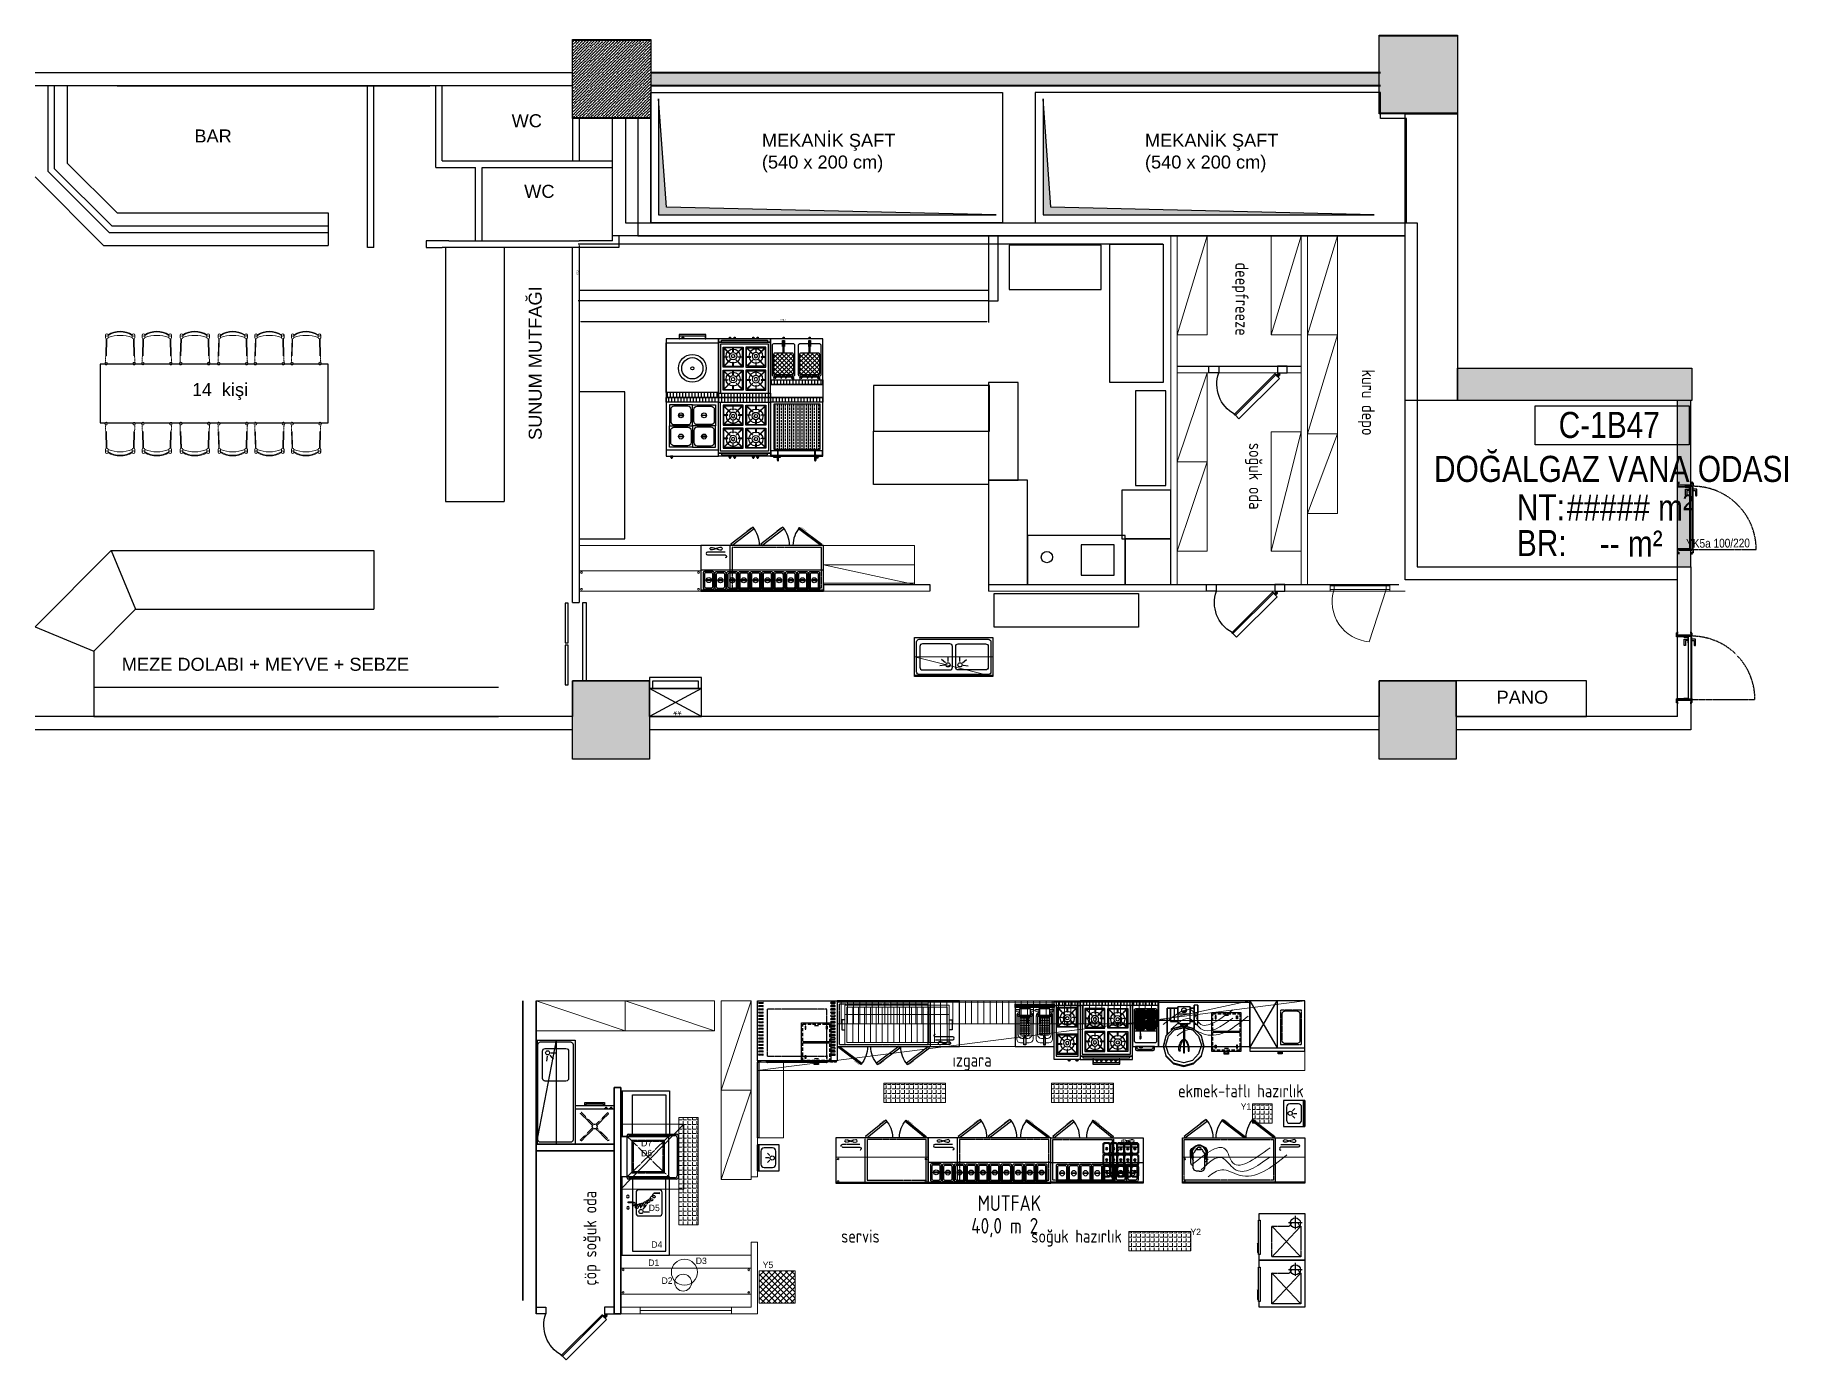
# Model space of a CAD drawing. Header units: millimetres. Extents: x 0 to 45949, y -31098 to 10954.
# Drawn here: x 35209 to 37899, y -8571 to -6538 of the extents above; entities that cross this region are included whole.
import ezdxf
from ezdxf.enums import TextEntityAlignment as Align

# ---------------------------------------------------------------- set-up
doc = ezdxf.new("R2010")
doc.units = ezdxf.units.MM
for name, pattern in [('14.022_PLAN_+56.00$0$DUZ', [0]), ('14.022_PLAN_+56.00$0$HIDDEN', [0.375, 0.25, -0.125]), ('14.022_TASIYICI_+56.00$0$DUZ', [0]), ('DASHED', [0.75, 0.5, -0.25]), ('HIDDEN2', [0.1875, 0.125, -0.0625]), ('HIDDENX2', [19.05, 12.7, -6.35])]:
    doc.linetypes.add(name, pattern=pattern)
for name, color, linetype in [('002 Çizgi', 9, 'Continuous'), ('14.022_CEKIRDEKLER_SAFTLAR_+56.00$0$YPM_BYM_SAFT', 252, 'Continuous'), ('14.022_CEKIRDEKLER_SAFTLAR_+56.00$0$YPM_NTS_YZ_SAFT', 252, 'Continuous'), ('14.022_NET ALANLAR_+56.00$0$YPM_NTS_YZ_MA', 252, 'Continuous'), ('14.022_NET ALANLAR_+56.00$0$YPM_NTS_YZ_MAD', 252, 'Continuous'), ('14.022_NET ALANLAR_+56.00$0$YPM_NTS_YZ_MN @ 20', 252, 'Continuous'), ('14.022_NET ALANLAR_+61.00$0$YPM_NTS_MAD_BB', 252, 'Continuous'), ('14.022_PLAN_+56.00$0$YPM_DVR_GB 20cm', 252, 'Continuous'), ('14.022_PLAN_+56.00$0$YPM_KPI', 252, '14.022_PLAN_+56.00$0$DUZ'), ('14.022_PLAN_+56.00$0$YPM_KPI_AKSS', 252, 'Continuous'), ('14.022_PLAN_+56.00$0$YPM_KPI_AY', 252, '14.022_PLAN_+56.00$0$DUZ'), ('14.022_PLAN_+56.00$0$YPM_KPI_DTY', 252, 'Continuous'), ('14.022_PLAN_+56.00$0$YPM_NTS_POZ_KPI', 252, 'Continuous'), ('14.022_TASIYICI_+56.00$0$YPM_STR_BA', 252, '14.022_TASIYICI_+56.00$0$DUZ'), ('14.022_TASIYICI_+56.00$0$YPM_STR_BAT', 252, 'Continuous'), ('A_YIRTIK_ALTDOSEME', 252, 'Continuous'), ('PLAN', 9, 'Continuous'), ('S2000-002 Çizgi', 7, 'Continuous'), ('S2000-003 Kapı', 3, 'Continuous'), ('S2000-034 Soğuk Oda', 1, 'Continuous'), ('yazı', 21, 'Continuous')]:
    doc.layers.add(name, color=color, linetype=linetype)
for name, color, linetype, lineweight in [('14.022_NET ALANLAR_+56.00$0$YPM_NTS_YZ_BR', 252, 'Continuous', 9), ('Auto-Duvar', 193, 'Continuous', 35), ('Duvar', 5, 'Continuous', 35), ('iç ölçü', 7, 'Continuous', 15), ('mahal-yazi', 14, 'Continuous', 9), ('TEFRIS', 9, 'Continuous', 0)]:
    doc.layers.add(name, color=color, linetype=linetype, lineweight=lineweight)
doc.styles.add('14.022_CEKIRDEKLER_SAFTLAR_+56.00$0$Standard', font='arial.ttf')
doc.styles.add('14.022_NET ALANLAR_+56.00$0$YPM_Genel', font='ARIALN.TTF')
doc.styles.add('14.022_NET ALANLAR_+61.00$0$YPM_Genel', font='ARIALN.TTF')
doc.styles.add('14.022_PLAN_+56.00$0$YPM KAPI POZ', font='ARIALN.TTF')
doc.styles.add('arial', font='isocpeur.ttf')
doc.styles.get("Standard").update_dxf_attribs({"font": 'arial.ttf'})
doc.styles.add('TAKSİM', font='GOTHIC.TTF', dxfattribs={"height": 20})
doc.dimstyles.new('ISO-25', dxfattribs={"dimtxt": 2.5, "dimasz": 2.5, "dimexe": 1.25, "dimexo": 0.625, "dimtad": 1, "dimtxsty": 'Standard', "dimcen": 2.5, "dimadec": 0, "dimazin": 0, "dimtfac": 1, "dimtmove": 0, "dimatfit": 3, "dimfxl": 1, "dimarcsym": 0})
pattern_1 = [(45, (12873.0208, -7258.612), (1.68379802, 6.1739261), [7.9375, -1.5875, 0, -1.5875])]

msp = doc.modelspace()

# ---------------------------------------------------------------- texts
at = {"style": 'TAKSİM'}
for s, p in [('Y1', (37059.279, -8186.972, -0.001)), ('D7', (36139, -8243.151, -0.001)), ('D6', (36139, -8258.49, -0.001)), ('D5', (36150.697, -8342.647, -0.001)), ('D4', (36154.663, -8398.888, -0.001)), ('Y2', (36982.116, -8379.493, -0.001)), ('D1', (36149.99, -8426.738, -0.001)), ('D3', (36222.912, -8423.862, -0.001)), ('Y5', (36325.614, -8430.098, -0.001)), ('D2', (36170.373, -8454.255, -0.001))]:
    msp.add_text(s, height=9.9, dxfattribs=at).set_placement(p)
at = {"layer": '14.022_CEKIRDEKLER_SAFTLAR_+56.00$0$YPM_NTS_YZ_SAFT', "style": '14.022_CEKIRDEKLER_SAFTLAR_+56.00$0$Standard'}
msp.add_text('SUNUM MUTFAĞI', height=20, rotation=90, dxfattribs=at).set_placement((35986.46, -7159.277))
at = {"layer": '14.022_CEKIRDEKLER_SAFTLAR_+56.00$0$YPM_NTS_YZ_SAFT', "char_height": 20, "attachment_point": 1, "style": '14.022_CEKIRDEKLER_SAFTLAR_+56.00$0$Standard'}
for s, width, insert in [('{\\fArial|b0|i0|c162|p34;WC}', 292.01327, (35940.231, -6659.28)), ('{\\fArial|b0|i0|c162|p34;BAR}', 292.01327, (35453.364, -6682.678)), ('MEKANİK ŞAFT\\P(540 x 200 cm)', 292.01327, (36324.363, -6689.304)), ('MEKANİK ŞAFT\\P(540 x 200 cm)', 292.01327, (36912.294, -6689.304)), ('{\\fArial|b0|i0|c162|p34;WC}', 292.01327, (35959.534, -6767.657)), ('{\\fArial|b0|i0|c162|p34;MEZE DOLABI + MEYVE + SEBZE}', 529.79498, (35341.921, -7493.434)), ('{\\fArial|b0|i0|c162|p34;PANO}', 292.01327, (37451.946, -7543.916))]:
    msp.add_mtext_dynamic_manual_height_columns(s, width=width, gutter_width=12.5, heights=[0], dxfattribs=dict(at, insert=insert))
at = {"layer": '14.022_PLAN_+56.00$0$YPM_NTS_POZ_KPI', "style": '14.022_PLAN_+56.00$0$YPM KAPI POZ'}
msp.add_text('YK5a 100/220 ', height=13.48806, rotation=0.391143, dxfattribs=at).set_placement((37845.093, -7323.981), align=Align.RIGHT)
at = {"layer": 'iç ölçü', "style": 'arial', "width": 0.8}
for s, p in [('MUTFAK', (36655.596, -8342.4, -81212.826)), ('40,0 m 2 ', (36645.596, -8377.145, -81212.826))]:
    msp.add_text(s, height=24, dxfattribs=at).set_placement(p)
at = {"layer": 'mahal-yazi', "style": 'arial', "width": 0.8}
for s, rotation, p in [('deepfreeze', 270, (37051.153, -6886.86, -67677.355)), ('kuru depo', 270, (37245.14, -7051.07, -67677.355)), ('soğuk oda', 270, (37072.02, -7163.714, -67677.355)), ('çöp soğuk oda', 90, (36070.457, -8456.889, -67677.355))]:
    msp.add_text(s, height=20, rotation=rotation, dxfattribs=at).set_placement(p)
for s, p in [('ızgara', (36617.036, -8120.886, -67677.355)), ('ekmek-tatlı hazırlık', (36963.099, -8167.995, -67677.355)), ('servis', (36446.02, -8390.986, -67677.355)), ('soğuk hazırlık', (36737.868, -8390.986, -67677.355))]:
    msp.add_text(s, height=20, dxfattribs=at).set_placement(p)
at = {"layer": 'yazı', "insert": (35450.198, -7071.948), "char_height": 20, "attachment_point": 1}
msp.add_mtext_dynamic_manual_height_columns('{\\fNarkisim|b0|i0|c0|p34;14}  {\\fArial|b0|i0|c162|p34;kişi}', width=143.8943, gutter_width=12.5, heights=[0], dxfattribs=at)

# ---------------------------------------------------------------- blocks, each defined once
blk = doc.blocks.new('14.022_PLAN_+56.00$0$SS 100-20')
at = {"layer": '14.022_PLAN_+56.00$0$YPM_DVR_GB 20cm'}
for points in [[(-100, 20), (-100, 0)], [(0, 20), (0, 0)]]:
    blk.add_lwpolyline(points, dxfattribs=at)
at = {"layer": '14.022_PLAN_+56.00$0$YPM_KPI'}
for p, q in [((-98.6, 21.5), (-98.6, 16.1)), ((-98.6, 16.1), (-97.7, 16.1)), ((-98.3, 21.5), (-98.3, 16.1)), ((-1.7, 21.4), (-98.3, 21.4)), ((-1.7, 20.7), (-98.3, 20.7)), ((-1.7, 16.8), (-98.3, 16.8)), ((-98.3, 16.1), (-1.7, 16.1)), ((-98.3, 16.1), (-1.5, 16.1)), ((-1.7, 21.5), (-1.7, 16.1)), ((-1.5, 21.5), (-1.5, 16.1))]:
    blk.add_line(p, q, dxfattribs=at)
at = {"layer": '14.022_PLAN_+56.00$0$YPM_KPI', "elevation": 0}
for points in [[(-103.5, 22), (-103.5, 20), (-105.4, 20), (-105.4, 20.2), (-103.6, 20.2), (-103.6, 22)], [(3.4, 22), (3.4, 20), (5.4, 20), (5.4, 20.2), (3.6, 20.2), (3.6, 22)], [(-103.5, -2), (-103.5, 0), (-105.4, 0), (-105.4, -0.2), (-103.6, -0.2), (-103.6, -2)], [(3.4, -2), (3.4, 0), (5.4, 0), (5.4, -0.2), (3.6, -0.2), (3.6, -2)]]:
    blk.add_lwpolyline(points, close=True, dxfattribs=at)
at = {"layer": '14.022_PLAN_+56.00$0$YPM_KPI'}
for points in [[(-97.6, 15.6, -0.432387), (-97.2, 15.6), (-97.2, 9.7, -1.401336), (-97.4, 9.7), (-97.4, 11.4), (-97.6, 11.4), (-97.6, 9.7, 1.111699), (-97.1, 9.7), (-97.1, 15.6, 0.734167), (-97.8, 15.6), (-97.8, 14.7), (-98.6, 14.7), (-98.6, 21.5, 0.414214), (-99.1, 22), (-103, 22, 0.414214), (-103.5, 21.5), (-103.5, 20.5, 0.414214), (-103, 20), (-102.5, 20), (-102.5, 20.2), (-103, 20.2, -0.414214), (-103.2, 20.5), (-103.2, 21.5, -0.414214), (-103, 21.8), (-99.1, 21.8, -0.414214), (-98.8, 21.5), (-98.8, 14.5), (-97.6, 14.5), (-97.6, 15.6)], [(-2.4, 15.6, 0.432387), (-2.7, 15.6), (-2.7, 9.7, 1.401336), (-2.6, 9.7), (-2.6, 11.4), (-2.4, 11.4), (-2.4, 9.7, -1.111699), (-2.9, 9.7), (-2.9, 15.6, -0.734167), (-2.2, 15.6), (-2.2, 14.7), (-1.4, 14.7), (-1.4, 21.5, -0.414214), (-0.9, 22), (3, 22, -0.414214), (3.5, 21.5), (3.5, 20.5, -0.414214), (3, 20), (2.5, 20), (2.5, 20.2), (3, 20.2, 0.414214), (3.3, 20.5), (3.3, 21.5, 0.414214), (3, 21.8), (-0.9, 21.8, 0.414214), (-1.2, 21.5), (-1.2, 14.5), (-2.4, 14.5), (-2.4, 15.6)]]:
    blk.add_lwpolyline(points, format="xyb", dxfattribs=at)
for points in [[(-97.6, 13.1), (-97.6, -1.5, -0.414214), (-98.1, -2), (-103, -2, -0.414214), (-103.5, -1.5), (-103.5, -0.5, -0.414214), (-103, 0), (-102.5, 0), (-102.5, -0.2), (-103, -0.2, 0.414214), (-103.2, -0.5), (-103.2, -1.5, 0.414214), (-103, -1.8), (-98.1, -1.8, 0.414214), (-97.8, -1.5), (-97.8, 13.1)], [(-2.4, 13.1), (-2.4, -1.5, 0.414214), (-1.9, -2), (3, -2, 0.414214), (3.5, -1.5), (3.5, -0.5, 0.414214), (3, 0), (2.5, 0), (2.5, -0.2), (3, -0.2, -0.414214), (3.3, -0.5), (3.3, -1.5, -0.414214), (3, -1.8), (-1.9, -1.8, -0.414214), (-2.2, -1.5), (-2.2, 13.1)]]:
    blk.add_lwpolyline(points, format="xyb", close=True, dxfattribs=at)
for points in [[(-98, 12.9), (-98.8, 12.9), (-98.8, 10.3), (-97.8, 9.2), (-97.8, 0.5), (-98, 0.5), (-98, 9.2), (-99, 10.3), (-99, 13.1), (-98, 13.1)], [(-88.4, 21.6), (-97.7, 21.6), (-97.7, 21.5), (-88.4, 21.5)], [(-88.4, 16), (-97.7, 16), (-97.7, 16.1), (-88.4, 16.1)], [(-2, 12.9), (-1.2, 12.9), (-1.2, 10.3), (-2.2, 9.2), (-2.2, 0.5), (-2, 0.5), (-2, 9.2), (-1, 10.3), (-1, 13.1), (-2, 13.1)]]:
    blk.add_lwpolyline(points, close=True, dxfattribs=at)
for points in [[(-98.6, 21.5), (-88.4, 21.5)], [(-89.3, 21.5), (-1.5, 21.5)]]:
    blk.add_lwpolyline(points, dxfattribs=at)
at = {"layer": '14.022_PLAN_+56.00$0$YPM_KPI_AKSS'}
for p, q in [((-0.8, 22.6), (-0.4, 22.6)), ((-0.4, 22.6), (-0.4, 22))]:
    blk.add_line(p, q, dxfattribs=at)
for points in [[(-92.1, 21.6), (-92.1, 25.1, -0.414214), (-91.6, 25.6), (-84.6, 25.6, 0.414214), (-84.1, 26.1), (-84.1, 27.1, 0.410092), (-84.6, 27.6), (-93.6, 27.6, 0.414214), (-94.1, 27.1), (-94.1, 21.6)], [(-92.1, 16), (-92.1, 12.5, 0.414214), (-91.6, 12), (-84.6, 12, -0.414214), (-84.1, 11.5), (-84.1, 10.5, -0.410092), (-84.6, 10), (-93.6, 10, -0.414214), (-94.1, 10.5), (-94.1, 16)]]:
    blk.add_lwpolyline(points, format="xyb", dxfattribs=at)
blk.add_circle((-1.3, 22.6), 0.5, dxfattribs=at)
at = {"layer": '14.022_PLAN_+56.00$0$YPM_KPI_AY', "linetype": '14.022_PLAN_+56.00$0$HIDDEN', "ltscale": 2}
blk.add_lwpolyline([(-1.5, 21.5), (-1.5, 118.6)], dxfattribs=at)
blk.add_arc((-1.4, 21.5), 97.1, 90.0087, 178.799, dxfattribs=at)
at = {"layer": '14.022_PLAN_+56.00$0$YPM_KPI_DTY'}
for p, q in [((-98.4, 14.5), (-98.4, 11.2)), ((-98.3, 11), (-98.4, 11.2)), ((-98.3, 11), (-98.2, 11.2)), ((-98.2, 14.5), (-98.2, 11.2)), ((-1.8, 14.5), (-1.8, 11.2)), ((-1.7, 11), (-1.8, 11.2)), ((-1.7, 11), (-1.6, 11.2)), ((-1.6, 14.5), (-1.6, 11.2))]:
    blk.add_line(p, q, dxfattribs=at)
for points in [[(-97.9, 15.7, -0.336971), (-97.6, 15.9), (-97.4, 16), (-97.9, 16), (-98.5, 16), (-98.5, 14.8), (-97.9, 14.8)], [(-98, 15.7, 0.345658), (-98.5, 15.6), (-98.5, 15.9), (-97.9, 15.9, 0.09687), (-98, 15.7), (-98, 15.7)], [(-98, 14.9), (-98.4, 14.9), (-98.4, 15.3, -0.637223), (-98, 15.5)], [(-2.1, 15.7, 0.336971), (-2.4, 15.9), (-2.6, 16), (-2.1, 16), (-1.5, 16), (-1.5, 14.8), (-2.1, 14.8)], [(-2, 15.7, -0.345658), (-1.5, 15.6), (-1.5, 15.9), (-2.1, 15.9, -0.09687), (-2, 15.7), (-2, 15.7)], [(-2, 14.9), (-1.5, 14.9), (-1.5, 15.3, 0.696437), (-2, 15.5)]]:
    blk.add_lwpolyline(points, format="xyb", close=True, dxfattribs=at)
blk = doc.blocks.new('14.022_NET ALANLAR_+56.00$0$MAHAL NO-BB')
blk.add_lwpolyline([(-5.91, 0), (5.91, 0), (5.91, -3), (-5.91, -3)], close=True)
at = {"style": '14.022_NET ALANLAR_+56.00$0$YPM_Genel'}
blk.add_attdef('MAHAL_KODU', text='', height=2, dxfattribs=at).set_placement((-0.22, -1.48), align=Align.MIDDLE_CENTER)
at = {"layer": '14.022_NET ALANLAR_+56.00$0$YPM_NTS_YZ_BR', "insert": (-7.31, -9.54), "char_height": 2, "attachment_point": 1, "style": '14.022_NET ALANLAR_+56.00$0$YPM_Genel'}
blk.add_mtext_dynamic_manual_height_columns('BR:', width=2.6212, gutter_width=12.5, heights=[0], dxfattribs=at)
at = {"layer": '14.022_NET ALANLAR_+56.00$0$YPM_NTS_YZ_MA', "insert": (-7.31, -6.79), "char_height": 2, "attachment_point": 1, "style": '14.022_NET ALANLAR_+56.00$0$YPM_Genel'}
blk.add_mtext_dynamic_manual_height_columns('NT:', width=2.6212, gutter_width=12.5, heights=[0], dxfattribs=at)
at = {"layer": '14.022_NET ALANLAR_+56.00$0$YPM_NTS_YZ_MA', "style": '14.022_NET ALANLAR_+56.00$0$YPM_Genel'}
blk.add_attdef('NET', text='', height=2, dxfattribs=at).set_placement((1.36, -7.82), align=Align.MIDDLE_CENTER)
at = {"layer": '14.022_NET ALANLAR_+56.00$0$YPM_NTS_YZ_MAD', "style": '14.022_NET ALANLAR_+56.00$0$YPM_Genel'}
blk.add_attdef('MEKAN_ADI', text='', height=2, dxfattribs=at).set_placement((0.02, -4.85), align=Align.MIDDLE_CENTER)
at = {"layer": '14.022_NET ALANLAR_+61.00$0$YPM_NTS_MAD_BB', "style": '14.022_NET ALANLAR_+61.00$0$YPM_Genel'}
blk.add_attdef('BAGIMSIZ_BOLUM', text='', height=2, dxfattribs=at).set_placement((-0.22, 2.02), align=Align.MIDDLE_CENTER)
blk = doc.blocks.new('HSAN')
at = {"layer": 'TEFRIS'}
for p, q in [((-22.5, 44.9), (-22.5, 40.8)), ((-22.2, 13.2), (-21.5, 39)), ((-21.2, 13.2), (-20.6, 38.8)), ((-18.5, 44.9), (-18.5, 40.8)), ((18.5, 44.9), (18.5, 40.8)), ((20.6, 38.8), (21.2, 13.2)), ((21.5, 39), (22.2, 13.2)), ((22.5, 44.9), (22.5, 40.8))]:
    blk.add_line(p, q, dxfattribs=at)
at = {"layer": 'TEFRIS', "linetype": 'HIDDEN2'}
for p, q in [((-22.5, 2.8), (-22.2, 13.2)), ((19.8, 0), (-19.8, 0)), ((22.2, 13.2), (22.5, 2.8))]:
    blk.add_line(p, q, dxfattribs=at)
at = {"layer": 'TEFRIS'}
for centre in [(-20.5, 44.9), (20.5, 44.9)]:
    blk.add_circle(centre, 2, dxfattribs=at)
at = {"layer": 'TEFRIS', "linetype": 'HIDDEN2'}
for centre in [(-21.5, 1), (21.5, 1)]:
    blk.add_circle(centre, 2, dxfattribs=at)
at = {"layer": 'TEFRIS'}
for centre, radius, start, end in [((-20.5, 40.8), 2, 180, 0), ((0, 15.6), 35.1, 58.0749, 121.9251), ((0, 15.6), 34.1, 57.173, 122.827), ((0, -5.7), 50.1, 68.3187, 111.6813), ((20.5, 40.8), 2, 180, 0)]:
    blk.add_arc(centre, radius, start, end, dxfattribs=at)
blk = doc.blocks.new('A$C6CB922EE')
at = {"layer": 'S2000-002 Çizgi'}
for points in [[(15.6, 10.8), (2, 10.8, 0.414214), (0, 8.8), (0, 2, 0.414214), (2, 0), (15.6, 0, 0.414214), (17.6, 2), (17.6, 8.8, 0.414214)], [(13.6, 9.8), (4, 9.8, 0.414214), (1, 6.8), (1, 4, 0.414214), (4, 1), (13.6, 1, 0.414214), (16.6, 4), (16.6, 6.8, 0.414214)]]:
    blk.add_lwpolyline(points, format="xyb", close=True, dxfattribs=at)
blk.add_lwpolyline([(10.3, 5.7), (6.6, 5.7), (6.6, 5.4), (10.3, 5.4)], close=True, dxfattribs=at)
blk.add_circle((8.4, 5.5), 1.87, dxfattribs=at)
blk = doc.blocks.new('A$C6B106424')
at = {"layer": 'S2000-002 Çizgi'}
h = blk.add_hatch(dxfattribs=at)
h.set_pattern_fill('LINE', color=256, scale=0.5, angle=90, style=0)
h.set_pattern_definition([(90, (-1215.703, -3768.8105), (-1.5875, 1e-16), [])])
h.paths.add_polyline_path([(50.1, 4.3), (43.9, 4.3), (43.9, 0), (50.1, 0)])
for p, q in [((0, 9.3), (42.4, 81.4)), ((0, 81.4), (42.2, 9.3)), ((42.2, 81.4), (42.2, 9.3)), ((0, 9.3), (84.7, 9.3))]:
    blk.add_line(p, q, dxfattribs=at)
for points in [[(0, 4.3), (84.7, 4.3), (84.7, 81.4), (0, 81.4)], [(50.1, 0), (43.9, 0), (43.9, 4.3), (50.1, 4.3)]]:
    blk.add_lwpolyline(points, close=True, dxfattribs=at)
at = {"layer": 'S2000-002 Çizgi', "linetype": 'DASHED'}
blk.add_lwpolyline([(47.2, 67.3), (47.2, 14.3), (79.7, 14.3), (79.7, 67.3)], close=True, dxfattribs=at)
blk.add_lwpolyline([(49.2, 60.3), (49.2, 21.3, 0.414214), (54.2, 16.3), (72.7, 16.3, 0.414214), (77.7, 21.3), (77.7, 60.3, 0.414214), (72.7, 65.3), (54.2, 65.3, 0.414214)], format="xyb", close=True, dxfattribs=at)
blk = doc.blocks.new('A$C7EB32CAC')
at = {"layer": 'S2000-002 Çizgi'}
for points in [[(0, 75), (70, 75), (70, 73), (0, 73)], [(0, 75), (70, 75), (70, 0), (0, 0)], [(0, 57), (64, 57), (64, 6), (0, 6)]]:
    blk.add_lwpolyline(points, close=True, dxfattribs=at)
blk = doc.blocks.new('A$C7ED97EAE')
at = {"layer": 'S2000-002 Çizgi'}
for p, q in [((3.5, 88.5), (65.5, 88.5)), ((3.5, 15), (3.5, 88.5)), ((65.5, 88.5), (65.5, 15)), ((0, 3), (0, 76.5)), ((2, 78.5), (3.5, 78.5)), ((2, 5), (2, 75)), ((3.5, 78.5), (65.5, 78.5)), ((3.5, 76.5), (3.5, 76.5)), ((65.5, 78.5), (67, 78.5)), ((65.5, 76.5), (65.5, 76.5)), ((67, 75), (67, 5)), ((69, 76.5), (69, 3)), ((66, 0), (3, 0)), ((65.5, 15), (3.5, 15)), ((64, 2), (5, 2)), ((67, 15), (65.5, 15))]:
    blk.add_line(p, q, dxfattribs=at)
at = {"layer": 'S2000-002 Çizgi', "linetype": 'DASHED'}
for p, q in [((65.5, 78.5), (3.5, 15)), ((65.5, 15), (3.5, 78.5))]:
    blk.add_line(p, q, dxfattribs=at)
for points in [[(9.5, 21.5), (59.5, 21.5), (59.5, 71.5), (9.5, 71.5)], [(11.5, 23.5), (57.5, 23.5), (57.5, 69.5), (11.5, 69.5)]]:
    blk.add_lwpolyline(points, close=True, dxfattribs=at)
at = {"layer": 'S2000-002 Çizgi'}
for centre, radius, start, end in [((2, 76.5), 2, 90, 180), ((3.5, 75), 1.5, 90, 180), ((65.5, 75), 1.5, 0, 90), ((67, 76.5), 2, 0, 90), ((3, 3), 3, 180, 270), ((5, 5), 3, 180, 270), ((64, 5), 3, 270, 0), ((66, 3), 3, 270, 0)]:
    blk.add_arc(centre, radius, start, end, dxfattribs=at)
blk = doc.blocks.new('A$C0E9B5C18')
at = {"layer": 'S2000-002 Çizgi'}
for points in [[(0, 3.9), (45, 3.9), (45, 63.9), (0, 63.9)], [(5.5, 54.1), (6.7, 54.1), (6.7, 58.8), (5.5, 58.8)], [(39.5, 54.1), (38.3, 54.1), (38.3, 58.8), (39.5, 58.8)], [(5.5, 13.7), (6.7, 13.7), (6.7, 9), (5.5, 9)], [(20.1, 3.9), (20.1, 1), (24.9, 1), (24.9, 3.9)], [(39.5, 13.7), (38.3, 13.7), (38.3, 9), (39.5, 9)]]:
    blk.add_lwpolyline(points, close=True, dxfattribs=at)
at = {"layer": 'S2000-002 Çizgi', "linetype": 'DASHED', "ltscale": 10}
blk.add_lwpolyline([(2, 5.9), (43, 5.9), (43, 61.9), (2, 61.9)], close=True, dxfattribs=at)
at = {"layer": 'S2000-002 Çizgi'}
for points in [[(19.3, 59.3), (25.4, 59.3)], [(2, 32.9), (43, 32.9)], [(19.1, 3.9), (19.1, 0), (25.9, 0), (25.9, 3.9)], [(19.3, 8.5), (25.4, 8.5)]]:
    blk.add_lwpolyline(points, dxfattribs=at)
at = {"layer": 'S2000-002 Çizgi', "ltscale": 15}
blk.add_lwpolyline([(2, 34.9), (43, 34.9)], dxfattribs=at)
blk = doc.blocks.new('A$C65ED232B')
at = {"layer": 'S2000-002 Çizgi', "linetype": 'ByBlock', "flags": 128}
for points in [[(77.3, 42.7), (72.9, 57.8), (58.7, 73), (39.1, 77.4), (19.6, 73), (5.3, 57.8), (0, 38.2), (5.3, 19.6), (19.6, 4.4), (39.1, 0), (20.5, 5.3), (6.2, 19.6), (0.9, 38.2), (6.2, 57.8), (20.5, 72), (39.1, 77.4), (58.7, 72), (72.9, 57.8), (76.4, 41.8)], [(7.1, 38.2), (11.5, 56), (24, 67.6), (40.9, 73), (57.8, 67.6), (70.2, 56)], [(70.2, 21.4), (57.8, 9.8), (40.9, 4.4), (24, 9.8), (11.5, 21.4), (7.1, 38.2), (7.1, 39.1)], [(25.8, 37.4), (32.9, 37.4), (42.7, 37.4), (52.5, 37.4), (42.7, 37.4), (32.9, 37.4), (25.8, 37.4), (25.8, 38.2)], [(76.4, 33.8), (72.9, 19.6), (58.7, 5.3), (39.1, 0), (58.7, 4.4), (72.9, 19.6), (76.4, 32.9)], [(75.5, 39.1), (53.3, 39.1), (52.5, 39.1), (52.5, 38.2), (52.5, 37.4), (52.5, 36.5), (53.3, 36.5), (75.5, 36.5)], [(76.4, 38.2), (77.3, 40.9), (78.2, 43.6), (80.9, 44.5), (79.1, 44.5), (77.3, 43.6), (76.4, 40.9), (75.5, 38.2)], [(75.5, 37.4), (75.5, 38.2), (76.4, 34.7), (77.3, 32), (79.1, 31.1), (80.9, 31.1), (78.2, 32), (77.3, 34.7), (76.4, 38.2), (76.4, 37.4)], [(77.3, 38.2), (77.3, 40), (79.1, 42.7), (80.9, 42.7)], [(80.9, 32.9), (79.1, 32.9), (77.3, 35.6), (77.3, 38.2), (77.3, 37.4)], [(82.7, 31.1), (80.9, 33.8), (80, 38.2), (80.9, 41.8), (82.7, 44.5)], [(80, 38.2), (80, 37.4)], [(81.8, 43.6), (80.9, 44.5)], [(82.7, 25.8), (83.5, 25.8), (87.1, 25.8), (91.6, 25.8), (96, 25.8), (100.5, 25.8), (100.5, 49.8), (114.7, 49.8), (100.5, 49.8), (96, 49.8), (91.6, 49.8), (87.1, 49.8), (83.5, 49.8), (82.7, 49.8)], [(100.5, 49.8), (96, 49.8), (91.6, 49.8), (87.1, 49.8), (83.5, 49.8), (82.7, 49.8), (82.7, 25.8), (83.5, 25.8), (87.1, 25.8), (91.6, 25.8), (96, 25.8), (100.5, 25.8)], [(86.3, 57.8), (86.3, 56.9)], [(112, 56.9), (104, 56.9), (94.2, 56.9), (86.3, 56.9)], [(112, 56.9), (104, 56.9), (94.2, 56.9), (86.3, 56.9)], [(108.5, 32.9), (110.2, 32.9), (111.1, 35.6), (112, 38.2), (111.1, 40), (110.2, 42.7), (108.5, 42.7), (106.7, 42.7), (105.8, 42.7), (104, 40), (104, 38.2), (104, 35.6), (105.8, 32.9), (106.7, 32.9)], [(108.5, 42.7), (106.7, 42.7), (105.8, 40), (104.9, 38.2)], [(106.7, 32.9), (105.8, 35.6), (104.9, 38.2), (104.9, 37.4)], [(112, 57.8), (112, 56.9)], [(114.7, 25.8), (114.7, 49.8)], [(80.9, 31.1), (81.8, 32)], [(80.9, 18.7), (81.8, 18.7), (85.4, 18.7), (90.7, 18.7), (96.9, 18.7), (102.2, 18.7), (108.5, 18.7), (113.8, 18.7), (116.5, 18.7), (117.3, 18.7), (116.5, 18.7), (113.8, 18.7), (108.5, 18.7), (102.2, 18.7)], [(96.9, 11.6), (96.9, 18.7), (90.7, 18.7), (85.4, 18.7), (81.8, 18.7), (80.9, 18.7), (80.9, 11.6), (81.8, 11.6), (85.4, 11.6), (90.7, 11.6), (96.9, 11.6), (102.2, 11.6), (108.5, 11.6), (113.8, 11.6), (116.5, 11.6)], [(80.9, 11.6), (81.8, 11.6), (85.4, 11.6), (90.7, 11.6), (96.9, 11.6), (102.2, 11.6)], [(116.5, 11.6), (113.8, 11.6), (108.5, 11.6), (102.2, 11.6), (102.2, 18.7), (96.9, 18.7)], [(117.3, 11.6), (117.3, 18.7)]]:
    blk.add_lwpolyline(points, dxfattribs=at)
for points in [[(61.3, 70.3), (112, 70.3)], [(112, 70.3), (112, 64)], [(25.8, 38.2), (32.9, 38.2), (42.7, 38.2), (52.5, 38.2), (42.7, 38.2), (32.9, 38.2)], [(73.8, 39.1), (70.2, 56)], [(70.2, 21.4), (73.8, 36.5)], [(86.3, 56.9), (86.3, 64), (112, 64), (112, 56.9), (112, 64), (86.3, 64)], [(86.3, 56.9), (86.3, 57.8)], [(86.3, 49.8), (86.3, 56.9)], [(112, 56.9), (112, 57.8)], [(112, 56.9), (112, 49.8)], [(80.9, 18.7), (72.9, 18.7)], [(86.3, 18.7), (86.3, 25.8)], [(114.7, 25.8), (100.5, 25.8)], [(108.5, 32.9), (106.7, 32.9)], [(112, 25.8), (112, 18.7)], [(117.3, 11.6), (116.5, 11.6)]]:
    blk.add_lwpolyline(points, close=True, dxfattribs=at)
for points in [[(52.5, 39.1), (52.5, 37.8, 0.235134), (29.6, 45.4), (29.3, 47.4, -0.269873)], [(52.5, 36.5), (52.5, 37.8, -0.235134), (29.6, 30.2), (29.3, 28.2, 0.269873)]]:
    blk.add_lwpolyline(points, format="xyb", close=True, dxfattribs=at)
blk = doc.blocks.new('A$C0B5C35CE')
at = {"layer": 'S2000-002 Çizgi'}
for points in [[(0, 94.4), (122, 94.4), (122, 2.4), (0, 2.4)], [(1.7, 2.4), (4.7, 2.4), (4.7, 0.4), (1.7, 0.4)], [(112.2, 2.4), (115.3, 2.4), (115.3, 0.4), (112.2, 0.4)], [(117.4, 2.4), (120.5, 2.4), (120.5, 0.4), (117.4, 0.4)]]:
    blk.add_lwpolyline(points, close=True, dxfattribs=at)
for points in [[(2.5, 92.1), (8, 92.1)], [(8, 90.5), (2.5, 90.5)], [(2.5, 87.1), (8, 87.1)], [(8, 85.5), (2.5, 85.5)], [(2.5, 82.2), (8, 82.2)], [(118.5, 92.1), (113, 92.1)], [(113, 90.5), (118.5, 90.5)], [(118.5, 87.1), (113, 87.1)], [(113, 85.5), (118.5, 85.5)], [(118.5, 82.2), (113, 82.2)], [(8, 80.5), (2.5, 80.5)], [(2.5, 77.2), (8, 77.2)], [(8, 75.6), (2.5, 75.6)], [(2.5, 72.2), (8, 72.2)], [(8, 70.6), (2.5, 70.6)], [(2.5, 67.3), (8, 67.3)], [(8, 65.6), (2.5, 65.6)], [(2.5, 62.3), (8, 62.3)], [(8, 60.7), (2.5, 60.7)], [(2.5, 57.3), (8, 57.3)], [(8, 55.7), (2.5, 55.7)], [(113, 80.5), (118.5, 80.5)], [(118.5, 77.2), (113, 77.2)], [(113, 75.6), (118.5, 75.6)], [(118.5, 72.2), (113, 72.2)], [(113, 70.6), (118.5, 70.6)], [(118.5, 67.3), (113, 67.3)], [(113, 65.6), (118.5, 65.6)], [(118.5, 62.3), (113, 62.3)], [(113, 60.7), (118.5, 60.7)], [(118.5, 57.3), (113, 57.3)], [(113, 55.7), (118.5, 55.7)], [(2.5, 52.4), (8, 52.4)], [(8, 50.7), (2.5, 50.7)], [(2.5, 47.4), (8, 47.4)], [(8, 45.8), (2.5, 45.8)], [(2.5, 42.4), (8, 42.4)], [(8, 40.8), (2.5, 40.8)], [(2.5, 37.5), (8, 37.5)], [(8, 35.8), (2.5, 35.8)], [(2.5, 32.5), (8, 32.5)], [(8, 30.9), (2.5, 30.9)], [(2.5, 27.5), (8, 27.5)], [(118.5, 52.4), (113, 52.4)], [(113, 50.7), (118.5, 50.7)], [(118.5, 47.4), (113, 47.4)], [(113, 45.8), (118.5, 45.8)], [(118.5, 42.4), (113, 42.4)], [(113, 40.8), (118.5, 40.8)], [(118.5, 37.5), (113, 37.5)], [(113, 35.8), (118.5, 35.8)], [(118.5, 32.5), (113, 32.5)], [(113, 30.9), (118.5, 30.9)], [(118.5, 27.5), (113, 27.5)], [(8, 25.9), (2.5, 25.9)], [(2.5, 22.6), (8, 22.6)], [(8, 20.9), (2.5, 20.9)], [(2.5, 17.6), (8, 17.6)], [(8, 16), (2.5, 16)], [(2.5, 12.6), (8, 12.6)], [(8, 11), (2.5, 11)], [(113, 25.9), (118.5, 25.9)], [(118.5, 22.6), (113, 22.6)], [(113, 20.9), (118.5, 20.9)], [(118.5, 17.6), (113, 17.6)], [(113, 16), (118.5, 16)], [(118.5, 12.6), (113, 12.6)], [(113, 11), (118.5, 11)]]:
    blk.add_lwpolyline(points, dxfattribs=at)
at = {"layer": 'S2000-002 Çizgi', "linetype": 'DASHED'}
blk.add_lwpolyline([(14.5, 9.4), (106.5, 9.4), (106.5, 81.4), (14.5, 81.4)], close=True, dxfattribs=at)
at = {"layer": 'S2000-002 Çizgi', "linetype": 'HIDDENX2', "ltscale": 10}
for points in [[(107.3, 2.4), (107.8, 2.4), (107.8, 2, -0.414214), (105.8, 0), (15.2, 0, -0.414214), (13.2, 2), (13.2, 2.4), (13.8, 2.4)], [(107.3, 2.4, -0.472507), (105.8, 0.5), (15.2, 0.5, -0.472507), (13.8, 2.4)]]:
    blk.add_lwpolyline(points, format="xyb", dxfattribs=at)
at = {"layer": 'S2000-002 Çizgi'}
for centre, start, end in [((2.5, 91.3), 90, 270), ((2.5, 86.3), 90, 270), ((2.5, 81.3), 90, 270), ((8, 91.3), 270, 90), ((8, 86.3), 270, 90), ((8, 81.3), 270, 90), ((113, 91.3), 90, 270), ((113, 86.3), 90, 270), ((113, 81.3), 90, 270), ((118.5, 91.3), 270, 90), ((118.5, 86.3), 270, 90), ((118.5, 81.3), 270, 90), ((2.5, 76.4), 90, 270), ((2.5, 71.4), 90, 270), ((2.5, 66.4), 90, 270), ((2.5, 61.5), 90, 270), ((2.5, 56.5), 90, 270), ((8, 76.4), 270, 90), ((8, 71.4), 270, 90), ((8, 66.4), 270, 90), ((8, 61.5), 270, 90), ((8, 56.5), 270, 90), ((113, 76.4), 90, 270), ((113, 71.4), 90, 270), ((113, 66.4), 90, 270), ((113, 61.5), 90, 270), ((113, 56.5), 90, 270), ((118.5, 76.4), 270, 90), ((118.5, 71.4), 270, 90), ((118.5, 66.4), 270, 90), ((118.5, 61.5), 270, 90), ((118.5, 56.5), 270, 90), ((2.5, 51.5), 90, 270), ((2.5, 46.6), 90, 270), ((2.5, 41.6), 90, 270), ((2.5, 36.6), 90, 270), ((2.5, 31.7), 90, 270), ((2.5, 26.7), 90, 270), ((8, 51.5), 270, 90), ((8, 46.6), 270, 90), ((8, 41.6), 270, 90), ((8, 36.6), 270, 90), ((8, 31.7), 270, 90), ((8, 26.7), 270, 90), ((113, 51.5), 90, 270), ((113, 46.6), 90, 270), ((113, 41.6), 90, 270), ((113, 36.6), 90, 270), ((113, 31.7), 90, 270), ((113, 26.7), 90, 270), ((118.5, 51.5), 270, 90), ((118.5, 46.6), 270, 90), ((118.5, 41.6), 270, 90), ((118.5, 36.6), 270, 90), ((118.5, 31.7), 270, 90), ((118.5, 26.7), 270, 90), ((2.5, 21.7), 90, 270), ((2.5, 16.8), 90, 270), ((2.5, 11.8), 90, 270), ((8, 21.7), 270, 90), ((8, 16.8), 270, 90), ((8, 11.8), 270, 90), ((113, 21.7), 90, 270), ((113, 16.8), 90, 270), ((113, 11.8), 90, 270), ((118.5, 21.7), 270, 90), ((118.5, 16.8), 270, 90), ((118.5, 11.8), 270, 90)]:
    blk.add_arc(centre, 0.814, start, end, dxfattribs=at)
blk = doc.blocks.new('A$C485D7973')
at = {"layer": 'iç ölçü'}
for p, q in [((16.5, 3), (16.5, 57)), ((25.5, 3), (25.5, 57)), ((34.5, 3), (34.5, 57)), ((43.5, 3), (43.5, 57)), ((52.5, 3), (52.5, 57)), ((61.5, 3), (61.5, 57)), ((70.5, 3), (70.5, 57)), ((79.5, 3), (79.5, 57)), ((88.5, 3), (88.5, 57)), ((97.5, 3), (97.5, 57)), ((106.5, 3), (106.5, 57)), ((115.5, 3), (115.5, 57)), ((124.5, 3), (124.5, 57)), ((133.1, 3), (133.1, 57)), ((142.1, 3), (142.1, 57)), ((151.1, 3), (151.1, 57))]:
    blk.add_line(p, q, dxfattribs=at)
for points in [[(164.5, 60), (4.5, 60), (4.5, 0), (164.5, 0)], [(161.5, 57), (7.5, 57), (7.5, 3), (161.5, 3)]]:
    blk.add_lwpolyline(points, close=True, dxfattribs=at)
at = {"layer": 'PLAN', "linetype": 'Continuous'}
for points in [[(4.5, 37.5), (0, 37.5), (0, 22.5), (4.5, 22.5)], [(164.5, 37.5), (169, 37.5), (169, 22.5), (164.5, 22.5)]]:
    blk.add_lwpolyline(points, dxfattribs=at)
blk = doc.blocks.new('A$C71D9588E')
at = {"layer": 'S2000-002 Çizgi', "linetype": 'Continuous', "lineweight": 0}
for p, q in [((6.5, 57), (2.5, 57)), ((6.5, 54), (2.5, 54)), ((23.5, 57), (27.5, 57)), ((23.5, 54), (27.5, 54)), ((36.5, 57), (32.5, 57)), ((36.5, 54), (32.5, 54)), ((53.5, 57), (57.5, 57)), ((53.5, 54), (57.5, 54)), ((2.5, 47), (2.5, 11)), ((4.5, 44), (4.5, 18)), ((4.7, 49.5), (6.5, 49.5)), ((4.7, 49), (6.5, 49)), ((4.7, 46.5), (25.2, 46.5)), ((4.7, 46), (25.2, 46)), ((7, 45.2), (7, 18.9)), ((23, 44.7), (7, 44.7)), ((23, 42.3), (7, 42.3)), ((23, 39.8), (7, 39.8)), ((23, 37.3), (7, 37.3)), ((23, 34.7), (7, 34.7)), ((23, 32.3), (7, 32.3)), ((23, 29.8), (7, 29.8)), ((23, 27.3), (7, 27.3)), ((21, 47.3), (9, 47.3)), ((9.5, 47.3), (9.5, 46.5)), ((9.5, 46), (9.5, 17.3)), ((12.2, 47.3), (12.2, 46.5)), ((12.2, 46), (12.2, 17.3)), ((14.9, 47.3), (14.9, 46.5)), ((14.9, 46), (14.9, 17.3)), ((17.6, 47.3), (17.6, 46.5)), ((17.6, 46), (17.6, 17.3)), ((20.3, 47.3), (20.3, 46.5)), ((20.3, 46), (20.3, 17.3)), ((23, 45.2), (23, 18.9)), ((23.5, 49.5), (25.2, 49.5)), ((23.5, 49), (25.2, 49)), ((25.5, 44), (25.5, 18)), ((27.5, 47), (27.5, 11)), ((32.5, 47), (32.5, 11)), ((34.5, 44), (34.5, 18)), ((34.7, 49.5), (36.5, 49.5)), ((34.7, 49), (36.5, 49)), ((34.7, 46.5), (55.2, 46.5)), ((34.7, 46), (55.2, 46)), ((37, 45.2), (37, 18.9)), ((53, 44.7), (37, 44.7)), ((53, 42.3), (37, 42.3)), ((53, 39.8), (37, 39.8)), ((53, 37.3), (37, 37.3)), ((53, 34.7), (37, 34.7)), ((53, 32.3), (37, 32.3)), ((53, 29.8), (37, 29.8)), ((53, 27.3), (37, 27.3)), ((51, 47.3), (39, 47.3)), ((39.5, 47.3), (39.5, 46.5)), ((39.5, 46), (39.5, 17.3)), ((42.2, 47.3), (42.2, 46.5)), ((42.2, 46), (42.2, 17.3)), ((44.9, 47.3), (44.9, 46.5)), ((44.9, 46), (44.9, 17.3)), ((47.6, 47.3), (47.6, 46.5)), ((47.6, 46), (47.6, 17.3)), ((50.3, 47.3), (50.3, 46.5)), ((50.3, 46), (50.3, 17.3)), ((53, 45.2), (53, 18.9)), ((53.5, 49.5), (55.2, 49.5)), ((53.5, 49), (55.2, 49)), ((55.5, 44), (55.5, 18)), ((57.5, 47), (57.5, 11)), ((23, 24.8), (7, 24.8)), ((23, 22.3), (7, 22.3)), ((23, 19.8), (7, 19.8)), ((13.5, 5.4), (8.5, 5.4)), ((13.7, 17.3), (9, 17.3)), ((13.5, 12.4), (10.5, 12.4)), ((13.7, 14.2), (13.7, 17.3)), ((14.2, 14.2), (14.2, 17.3)), ((14.7, 17.3), (14.2, 17.3)), ((14.7, 14.2), (14.7, 17.3)), ((15.2, 14.2), (15.2, 17.3)), ((15.7, 17.3), (15.2, 17.3)), ((15.7, 14.2), (15.7, 17.3)), ((16.2, 14.2), (16.2, 17.3)), ((21, 17.3), (16.2, 17.3)), ((19.5, 12.4), (16.5, 12.4)), ((21.5, 5.4), (16.5, 5.4)), ((53, 24.8), (37, 24.8)), ((53, 22.3), (37, 22.3)), ((53, 19.8), (37, 19.8)), ((43.5, 5.4), (38.5, 5.4)), ((43.7, 17.3), (39, 17.3)), ((43.5, 12.4), (40.5, 12.4)), ((43.7, 14.2), (43.7, 17.3)), ((44.2, 14.2), (44.2, 17.3)), ((44.7, 17.3), (44.2, 17.3)), ((44.7, 14.2), (44.7, 17.3)), ((45.2, 14.2), (45.2, 17.3)), ((45.7, 17.3), (45.2, 17.3)), ((45.7, 14.2), (45.7, 17.3)), ((46.2, 14.2), (46.2, 17.3)), ((51, 17.3), (46.2, 17.3)), ((49.5, 12.4), (46.5, 12.4)), ((51.5, 5.4), (46.5, 5.4))]:
    blk.add_line(p, q, dxfattribs=at)
at = {"layer": 'S2000-002 Çizgi'}
for points in [[(0, 65), (60, 65), (60, 60), (0, 60)], [(0, 0), (60, 0), (60, 60), (0, 60)], [(6.5, 48), (23.5, 48), (23.5, 58), (6.5, 58)], [(36.5, 48), (53.5, 48), (53.5, 58), (36.5, 58)], [(16.5, 2.3), (13.5, 2.3), (13.5, 14.2), (16.5, 14.2)], [(43.5, 2.3), (46.5, 2.3), (46.5, 14.2), (43.5, 14.2)]]:
    blk.add_lwpolyline(points, close=True, dxfattribs=at)
at = {"layer": 'S2000-002 Çizgi', "linetype": 'Continuous', "lineweight": 0}
for points in [[(2.6, 63.8, 0.999894), (1.1, 63.8), (1.1, 61.2, 1), (2.6, 61.2), (2.6, 63.8)], [(5.6, 63.8), (5.6, 61.2, -1), (4.1, 61.2), (4.1, 63.8, -0.999894), (5.6, 63.8)], [(8.6, 63.8, 0.999894), (7.1, 63.8), (7.1, 61.2, 1), (8.6, 61.2), (8.6, 63.8)], [(11.6, 63.8), (11.6, 61.2, -1), (10.1, 61.2), (10.1, 63.8, -0.999894), (11.6, 63.8)], [(14.3, 63.8, 0.999894), (12.8, 63.8), (12.8, 61.2, 1), (14.3, 61.2), (14.3, 63.8)], [(17.3, 63.8), (17.3, 61.2, -1), (15.8, 61.2), (15.8, 63.8, -0.999894), (17.3, 63.8)], [(20.1, 63.8, 0.999894), (18.6, 63.8), (18.6, 61.2, 1), (20.1, 61.2), (20.1, 63.8)], [(23.1, 63.8), (23.1, 61.2, -1), (21.6, 61.2), (21.6, 63.8, -0.999894), (23.1, 63.8)], [(25.9, 63.8, 0.999894), (24.4, 63.8), (24.4, 61.2, 1), (25.9, 61.2), (25.9, 63.8)], [(28.9, 63.8), (28.9, 61.2, -1), (27.4, 61.2), (27.4, 63.8, -0.999894), (28.9, 63.8)], [(31.7, 63.8, 0.999894), (30.2, 63.8), (30.2, 61.2, 1), (31.7, 61.2), (31.7, 63.8)], [(34.3, 63.8), (34.3, 61.2, -1), (32.8, 61.2), (32.8, 63.8, -0.999894), (34.3, 63.8)], [(37.1, 63.8), (37.1, 61.2, -1), (35.6, 61.2), (35.6, 63.8, -0.999894), (37.1, 63.8)], [(40.1, 63.8, 0.999894), (38.6, 63.8), (38.6, 61.2, 1), (40.1, 61.2), (40.1, 63.8)], [(42.5, 63.8), (42.5, 61.2, -1), (41, 61.2), (41, 63.8, -0.999894), (42.5, 63.8)], [(45.5, 63.8, 0.999894), (44, 63.8), (44, 61.2, 1), (45.5, 61.2), (45.5, 63.8)], [(48.6, 63.8), (48.6, 61.2, -1), (47.1, 61.2), (47.1, 63.8, -0.999894), (48.6, 63.8)], [(51.6, 63.8, 0.999894), (50.1, 63.8), (50.1, 61.2, 1), (51.6, 61.2), (51.6, 63.8)], [(54.7, 63.8), (54.7, 61.2, -1), (53.2, 61.2), (53.2, 63.8, -0.999894), (54.7, 63.8)], [(58.1, 63.7), (58.1, 61.1, -1), (56.6, 61.1), (56.6, 63.7, -0.999894), (58.1, 63.7)]]:
    blk.add_lwpolyline(points, format="xyb", dxfattribs=at)
for centre in [(15, 13.3), (15, 3.3), (45, 13.3), (45, 3.3)]:
    blk.add_circle(centre, 0.5, dxfattribs=at)
at = {"layer": 'S2000-002 Çizgi', "linetype": 'Continuous', "lineweight": 0, "extrusion": (0, 0, -1)}
for centre, radius, start, end in [((-2.5, 55.5), 1.8, 236.4427, 123.5573), ((-2.5, 55.5), 1.5, 270.0011, 90), ((-32.5, 55.5), 1.8, 236.4427, 123.5573), ((-32.5, 55.5), 1.5, 270.0011, 90), ((-8.5, 47), 6, 0, 70.5288), ((-4.7, 47.8), 1.75, 270, 90), ((-4.7, 47.8), 1.25, 270, 90), ((-38.5, 47), 6, 0, 70.5288), ((-34.7, 47.8), 1.75, 270, 90), ((-34.7, 47.8), 1.25, 270, 90), ((-9, 19.3), 2, 270, 0), ((-21, 19.3), 2, 180, 270), ((-39, 19.3), 2, 270, 0), ((-51, 19.3), 2, 180, 270)]:
    blk.add_arc(centre, radius, start, end, dxfattribs=at)
at = {"layer": 'S2000-002 Çizgi', "linetype": 'Continuous', "lineweight": 0}
for centre, radius, start, end in [((27.5, 55.5), 1.8, 236.4427, 123.5573), ((27.5, 55.5), 1.5, 270.0011, 90), ((57.5, 55.5), 1.8, 236.4427, 123.5573), ((57.5, 55.5), 1.5, 270.0011, 90), ((10.5, 44), 6, 160.5288, 180), ((10.5, 44), 6, 131.8103, 155.3757), ((9, 45.2), 2, 157.9757, 180), ((9, 45.2), 2, 90, 141.3178), ((21, 45.2), 2, 38.6822, 90), ((21, 45.2), 2, 0, 22.0243), ((21.5, 47), 6, 0, 70.5288), ((19.5, 44), 6, 24.6243, 48.1897), ((25.2, 47.8), 1.75, 270, 90), ((25.2, 47.8), 1.25, 270, 90), ((19.5, 44), 6, 0, 19.4712), ((40.5, 44), 6, 160.5288, 180), ((40.5, 44), 6, 131.8103, 155.3757), ((39, 45.2), 2, 157.9757, 180), ((39, 45.2), 2, 90, 141.3178), ((51, 45.2), 2, 38.6822, 90), ((51, 45.2), 2, 0, 22.0243), ((51.5, 47), 6, 0, 70.5288), ((49.5, 44), 6, 24.6243, 48.1897), ((55.2, 47.8), 1.75, 270, 90), ((55.2, 47.8), 1.25, 270, 90), ((49.5, 44), 6, 0, 19.4712), ((8.5, 11.4), 6, 180, 270), ((10.5, 18.4), 6, 180, 270), ((14, 17.3), 0.25, 0, 180), ((15, 17.3), 0.25, 0, 180), ((16, 17.3), 0.25, 0, 180), ((19.5, 18.4), 6, 270, 0), ((21.5, 11.4), 6, 270, 0), ((38.5, 11.4), 6, 180, 270), ((40.5, 18.4), 6, 180, 270), ((44, 17.3), 0.25, 0, 180), ((45, 17.3), 0.25, 0, 180), ((46, 17.3), 0.25, 0, 180), ((49.5, 18.4), 6, 270, 0), ((51.5, 11.4), 6, 270, 0)]:
    blk.add_arc(centre, radius, start, end, dxfattribs=at)
blk = doc.blocks.new('A$C5F4B2CA7')
at = {"layer": 'S2000-002 Çizgi'}
h = blk.add_hatch(dxfattribs=at)
h.set_pattern_fill('ANSI31', color=256, scale=1.5, angle=45, style=0)
h.set_pattern_definition([(90, (-3652.638, -4988.124), (-4.7625, 9e-16), [])])
h.paths.add_polyline_path([(40, 69), (40, 76), (0, 76), (0, 69)])
h = blk.add_hatch(dxfattribs=at)
h.set_pattern_fill('HEX', color=256, scale=0.2, style=0)
h.set_pattern_definition([(0, (-3709.3885, -4964.9235), (0, 1.099852), [0.635, -1.27]), (120, (-3709.3885, -4964.9235), (-0.95249977, -0.549926), [0.635, -1.27]), (60, (-3708.7535, -4964.9235), (-0.95249977, 0.549926), [0.635, -1.27])])
h.paths.add_polyline_path([(7.6, 62.5, 0.414214), (4.6, 59.5), (4.6, 34.5, 0.414214), (7.6, 31.5), (16.6, 31.5, 0.414214), (19.6, 34.5), (19.6, 59.5, 0.414214), (16.6, 62.5)])
h = blk.add_hatch(dxfattribs=at)
h.set_pattern_fill('HEX', color=256, scale=0.2, style=0)
h.set_pattern_definition([(180, (3749.6625, -4964.9235), (0, 1.099852), [0.635, -1.27]), (60, (3749.6625, -4964.9235), (0.95249977, -0.549926), [0.635, -1.27]), (120, (3749.0275, -4964.9235), (0.95249977, 0.549926), [0.635, -1.27])])
h.paths.add_polyline_path([(23.6, 62.5, 0.414214), (20.6, 59.5), (20.6, 50.5, 0.414214), (23.6, 47.5), (32.6, 47.5, 0.414214), (35.6, 50.5), (35.6, 59.5, 0.414214), (32.6, 62.5)])
for points in [[(37.8, 52.9, 1), (39.3, 53.6), (37.9, 55.5), (37.1, 55)], [(37.8, 36.8, 1), (39.3, 37.6), (37.9, 39.4), (37.1, 39)], [(11.3, 18.4, 1), (13, 18.4), (12.6, 25.7), (11.7, 25.7)]]:
    blk.add_hatch(color=256, dxfattribs=at).paths.add_polyline_path(points)
h = blk.add_hatch(dxfattribs=at)
h.set_pattern_fill('HEX', color=256, scale=0.2, style=0)
h.set_pattern_definition([(180, (3749.6625, -4980.9235), (0, 1.099852), [0.635, -1.27]), (60, (3749.6625, -4980.9235), (0.95249977, -0.549926), [0.635, -1.27]), (120, (3749.0275, -4980.9235), (0.95249977, 0.549926), [0.635, -1.27])])
h.paths.add_polyline_path([(23.6, 46.5, 0.414214), (20.6, 43.5), (20.6, 34.5, 0.414214), (23.6, 31.5), (32.6, 31.5, 0.414214), (35.6, 34.5), (35.6, 43.5, 0.414214), (32.6, 46.5)])
for p, q in [((37.9, 55.5), (37.1, 55)), ((37.1, 55), (37.8, 52.9)), ((37.9, 55.5), (39.3, 53.6)), ((2.7, 30), (11.7, 30)), ((12.6, 30), (37.7, 30)), ((37.9, 39.4), (37.1, 39)), ((37.1, 39), (37.8, 36.8)), ((37.9, 39.4), (39.3, 37.6)), ((11.7, 25.7), (11.3, 18.4)), ((12.6, 25.7), (11.7, 25.7)), ((12.6, 25.7), (13, 18.4))]:
    blk.add_line(p, q, dxfattribs=at)
for points in [[(0, 6), (40, 6), (40, 76), (0, 76)], [(0, 76), (40, 76), (40, 69), (0, 69)], [(11.5, 6), (14.8, 6), (14.8, 3.7), (11.5, 3.7)]]:
    blk.add_lwpolyline(points, close=True, dxfattribs=at)
for points in [[(37.7, 14), (37.7, 61, 0.414214), (34.7, 64), (5.7, 64, 0.414214), (2.7, 61), (2.7, 23.7)], [(2.7, 23.7), (2.7, 15, 0.414214), (5.7, 12), (34.7, 12, 0.414214), (37.7, 15), (37.7, 23.6)]]:
    blk.add_lwpolyline(points, format="xyb", dxfattribs=at)
for points in [[(7.6, 31.5), (16.6, 31.5, 0.414214), (19.6, 34.5), (19.6, 59.5, 0.414214), (16.6, 62.5), (7.6, 62.5, 0.414214), (4.6, 59.5), (4.6, 34.5, 0.414214)], [(32.6, 47.5), (23.6, 47.5, -0.414214), (20.6, 50.5), (20.6, 59.5, -0.414214), (23.6, 62.5), (32.6, 62.5, -0.414214), (35.6, 59.5), (35.6, 50.5, -0.414214)], [(32.6, 31.5), (23.6, 31.5, -0.414214), (20.6, 34.5), (20.6, 43.5, -0.414214), (23.6, 46.5), (32.6, 46.5, -0.414214), (35.6, 43.5), (35.6, 34.5, -0.414214)], [(6.8, 0), (31.8, 0, 0.414214), (33.8, 2), (33.8, 6), (4.8, 6), (4.8, 2, 0.414214)], [(8.8, 2), (29.8, 2, 0.414214), (31.8, 4), (31.8, 6), (6.8, 6), (6.8, 4, 0.414214)]]:
    blk.add_lwpolyline(points, format="xyb", close=True, dxfattribs=at)
for points in [[(37.9, 55.5), (36.5, 58), (35.7, 57.6), (37.1, 55)], [(35.7, 57.6), (35.7, 52.5), (36.7, 52.5), (36.7, 55.8)], [(12.6, 25.7), (12.6, 31.5), (11.7, 31.5), (11.7, 25.7)], [(35.7, 53.1), (35.7, 52.5)], [(37.9, 39.4), (36.5, 42), (35.7, 41.5), (37.1, 39)], [(35.7, 41.5), (35.7, 36.5), (36.7, 36.5), (36.7, 39.8)], [(35.7, 37.1), (35.7, 36.5)]]:
    blk.add_lwpolyline(points, dxfattribs=at)
for centre, start, end in [((38.5, 53.2), 189.3801, 46.506), ((38.5, 37.2), 189.3801, 46.506), ((12.1, 18.4), 161.437, 18.563)]:
    blk.add_arc(centre, 0.835, start, end, dxfattribs=at)
blk = doc.blocks.new('A$C604B7618')
at = {"layer": 'S2000-002 Çizgi'}
blk.add_lwpolyline([(0, 30.6), (30.6, 30.6), (30.6, 0), (0, 0), (0, 30.6)], dxfattribs=at)
blk.add_lwpolyline([(15.5, 29.5), (15.5, 23.4, -0.414214), (15.3, 23.2), (15.2, 23.2, -0.414214), (15, 23.4), (15, 29.5), (2.7, 29.5, 0.668179), (2.3, 28.6), (10.8, 20.1, -0.810443), (10.4, 19.8), (1.6, 28.6, 0.668179), (1, 28.4), (1, 15.5), (7.1, 15.5, -0.414214), (7.3, 15.3), (7.3, 15.2, -0.414214), (7.1, 15), (1, 15), (1, 2.7, 0.668179), (1.9, 2.3), (10.4, 10.8, -0.810443), (10.8, 10.4), (2, 1.6, 0.668179), (2.2, 1), (15, 1), (15, 7.1, -0.414214), (15.2, 7.3), (15.3, 7.3, -0.414214), (15.5, 7.1), (15.5, 1), (27.9, 1, 0.668179), (28.3, 1.9), (19.8, 10.4, -0.810443), (20.2, 10.8), (29, 2, 0.668179), (29.5, 2.2), (29.5, 15), (23.4, 15, -0.414214), (23.2, 15.2), (23.2, 15.3, -0.414214), (23.4, 15.5), (29.5, 15.5), (29.5, 28.4, 0.668179), (29, 28.6), (20.2, 19.8, -0.810443), (19.8, 20.1), (28.3, 28.6, 0.668179), (27.9, 29.5)], format="xyb", close=True, dxfattribs=at)
for radius in [10.8, 5.66, 2.6]:
    blk.add_circle((15.3, 13.8), radius, dxfattribs=at)
blk = doc.blocks.new('A$C50D03FC4')
at = {"layer": 'S2000-002 Çizgi'}
h = blk.add_hatch(dxfattribs=at)
h.set_pattern_fill('ANSI31', color=256, scale=1.5, angle=45, style=0)
h.set_pattern_definition([(90, (-2094.9845, -5393.4434), (-4.7625, 9e-16), [])])
h.paths.add_polyline_path([(40, 85.6), (40, 92.6), (0, 92.6), (0, 85.6)])
for points in [[(0, 92.6), (40, 92.6), (40, 2.6), (0, 2.6)], [(0, 85.6), (40, 85.6), (40, 2.6), (0, 2.6)], [(3, 8), (37, 8), (37, 85.6), (3, 85.6)], [(21.4, 2.6), (24.7, 2.6), (24.7, 1.3), (21.4, 1.3)], [(22.4, 1.3), (23.7, 1.3), (23.7, 0), (22.4, 0)], [(33.4, 2.6), (36.7, 2.6), (36.7, 1.3), (33.4, 1.3)], [(34.4, 1.3), (35.7, 1.3), (35.7, 0), (34.4, 0)]]:
    blk.add_lwpolyline(points, close=True, dxfattribs=at)
blk.add_blockref('A$C604B7618', (4.7, 52.1), dxfattribs=at)
at = {"layer": 'S2000-002 Çizgi', "xscale": -1, "rotation": 180}
blk.add_blockref('A$C604B7618', (4.7, 41.6), dxfattribs=at)
blk = doc.blocks.new('A$C30C77C58')
at = {"layer": 'S2000-002 Çizgi'}
h = blk.add_hatch(dxfattribs=at)
h.set_pattern_fill('ANSI31', color=256, scale=1.5, angle=45, style=0)
h.set_pattern_definition([(90, (-2348.432, -5726.0087), (-4.7625, 9e-16), [])])
h.paths.add_polyline_path([(0, 97), (0, 90), (80, 90), (80, 97)])
for points in [[(0, 12), (80, 12), (80, 97), (0, 97)], [(80, 90), (0, 90), (0, 97), (80, 97)], [(3, 15), (77, 15), (77, 90), (3, 90)], [(0, 7), (80, 7), (80, 12), (0, 12)], [(4.5, 12), (75.5, 12), (75.5, 9), (4.5, 9)], [(23.7, 7), (27.3, 7), (27.3, 5.5), (23.7, 5.5)], [(24.7, 5.5), (26.1, 5.5), (26.1, 4.1), (24.7, 4.1)], [(30.5, 7), (34.2, 7), (34.2, 5.5), (30.5, 5.5)], [(31.5, 5.5), (33, 5.5), (33, 4.1), (31.5, 4.1)], [(38.1, 7), (41.7, 7), (41.7, 5.5), (38.1, 5.5)], [(39, 5.5), (40.5, 5.5), (40.5, 4.1), (39, 4.1)], [(45.7, 7), (49.3, 7), (49.3, 5.5), (45.7, 5.5)], [(46.7, 5.5), (48.1, 5.5), (48.1, 4.1), (46.7, 4.1)], [(52.9, 7), (56.5, 7), (56.5, 5.5), (52.9, 5.5)], [(53.8, 5.5), (55.3, 5.5), (55.3, 4.1), (53.8, 4.1)]]:
    blk.add_lwpolyline(points, close=True, dxfattribs=at)
blk.add_lwpolyline([(19.5, 7), (19.5, 0), (60.5, 0), (60.5, 7), (59.5, 7), (59.5, 2), (20.5, 2), (20.5, 7), (19.5, 7)], dxfattribs=at)
at = {"layer": 'S2000-002 Çizgi', "xscale": -1}
for p in [(37.8, 54.9), (37.8, 19.5)]:
    blk.add_blockref('A$C604B7618', p, dxfattribs=at)
at = {"layer": 'S2000-002 Çizgi'}
for p in [(42.2, 54.9), (42.2, 19.5)]:
    blk.add_blockref('A$C604B7618', p, dxfattribs=at)
blk = doc.blocks.new('A$C7A0D0A5D')
at = {"layer": 'S2000-002 Çizgi'}
blk.add_line((0, 94.8), (142, 94.8), dxfattribs=at)
for points in [[(0, 26.8), (0, 96.8), (142, 96.8), (142, 26.8)], [(76.8, 0), (45.9, 24.8), (47.6, 26.8), (78.5, 2.1)], [(108, 0), (138.9, 24.8), (137.2, 26.8), (106.3, 2.1)]]:
    blk.add_lwpolyline(points, close=True, dxfattribs=at)
at = {"layer": 'S2000-002 Çizgi', "linetype": 'DASHED'}
blk.add_lwpolyline([(45, 94.8), (45, 26.8)], dxfattribs=at)
blk.add_lwpolyline([(48, 91.8), (139, 91.8), (139, 29.8), (48, 29.8)], close=True, dxfattribs=at)
for points in [[(37, 37.2), (10.3, 37.2, -1), (10.3, 41.5)], [(10.3, 41.5), (37, 41.5, 1), (37, 45.9)]]:
    blk.add_lwpolyline(points, format="xyb", dxfattribs=at)
at = {"layer": 'S2000-002 Çizgi', "linetype": 'DASHED', "ltscale": 0.1}
blk.add_lwpolyline([(16.4, 29.9), (17.9, 30), (19.6, 30.5), (21.5, 31.1), (23.4, 31.9), (25.4, 32.6), (27.2, 33.2), (28.9, 33.7), (30.4, 33.9), (31.5, 33.7), (32.3, 33.2), (32.8, 32.6), (33, 31.9), (32.8, 31.1), (32.3, 30.5), (31.5, 30), (30.4, 29.9), (28.9, 30), (27.2, 30.5), (25.4, 31.1), (23.4, 31.9), (21.5, 32.6), (19.6, 33.2), (17.9, 33.7), (16.4, 33.9), (15.3, 33.7), (14.5, 33.2), (14, 32.6), (13.8, 31.9), (14, 31.1), (14.5, 30.5), (15.3, 30)], close=True, dxfattribs=at)
at = {"layer": 'S2000-002 Çizgi', "const_width": 0.44}
for points in [[(74.5, 1.8), (73.5, 0.5), (67.8, 5), (66.4, 6.2)], [(110.2, 1.8), (111.3, 0.5), (116.9, 5), (118.4, 6.2)]]:
    blk.add_lwpolyline(points, dxfattribs=at)
at = {"layer": 'S2000-002 Çizgi'}
for centre, start, end in [((47.6, 26.8), 317.4568, 0), ((137.2, 26.8), 180, 222.5432)]:
    blk.add_arc(centre, 39.6, start, end, dxfattribs=at)
blk = doc.blocks.new('A$C2EA62C1A')
at = {"layer": 'S2000-002 Çizgi', "color": 1}
for p, q in [((24.1, 58.2), (4, 58.2)), ((14.7, 68.5), (14.7, 47.9))]:
    blk.add_line(p, q, dxfattribs=at)
at = {"layer": 'S2000-002 Çizgi', "color": 5, "linetype": 'DASHED'}
for p, q in [((19.8, 66.7), (67, 22.3)), ((67, 66.7), (19.8, 22.3))]:
    blk.add_line(p, q, dxfattribs=at)
at = {"layer": 'S2000-002 Çizgi', "linetype": 'DASHED'}
for p, q in [((19.8, 66.7), (67, 66.7)), ((67, 66.7), (67, 22.3)), ((19.8, 22.3), (19.8, 48.1)), ((67, 22.3), (19.8, 22.3))]:
    blk.add_line(p, q, dxfattribs=at)
at = {"layer": 'S2000-002 Çizgi'}
blk.add_lwpolyline([(10.4, 2.8), (0, 2.8), (0, 72.8), (72, 72.8), (72, 2.8), (63.2, 2.8)], dxfattribs=at)
at = {"layer": 'S2000-002 Çizgi', "color": 5}
for points in [[(63.2, 1.8), (10.4, 1.8), (10.4, 4.3), (63.2, 4.3)], [(61.2, 1.8), (48.6, 1.8), (45.6, 0), (59.6, 0)]]:
    blk.add_lwpolyline(points, close=True, dxfattribs=at)
at = {"layer": 'S2000-002 Çizgi', "color": 1}
blk.add_circle((14.7, 58.2), 7.76, dxfattribs=at)
at = {"layer": 'S2000-002 Çizgi', "linetype": 'DASHED'}
for centre, radius, start, end in [((11.6, 71.2), 9.4, 291.2079, 330.9566), ((11, 43), 10.2, 29.6907, 66.7752)]:
    blk.add_arc(centre, radius, start, end, dxfattribs=at)
blk = doc.blocks.new('A$C353D2250')
at = {"layer": 'S2000-002 Çizgi'}
for p, q in [((16.1, 14.2), (12.5, 17.7)), ((19.7, 15.7), (19.7, 20.7)), ((23.4, 14.2), (26.9, 17.7))]:
    blk.add_line(p, q, dxfattribs=at)
for points in [[(0, 33), (40, 33), (40, 31), (0, 31)], [(0, 0), (40, 0), (40, 33), (0, 33)]]:
    blk.add_lwpolyline(points, close=True, dxfattribs=at)
blk.add_lwpolyline([(10, 5), (30, 5, 0.414214), (35, 10), (35, 23, 0.414214), (30, 28), (10, 28, 0.414214), (5, 23), (5, 10, 0.414214)], format="xyb", close=True, dxfattribs=at)
blk.add_circle((19.7, 10.5), 3.19, dxfattribs=at)
blk = doc.blocks.new('A$C357E3BED')
for p, q in [((142, 32), (0, 32)), ((0, 32), (0, 0)), ((142, 0), (142, 32)), ((0, 0), (142, 0))]:
    blk.add_line(p, q)
for points in [[(23.9, 29.4), (10.9, 29.4, 0.414214), (8.9, 27.4), (8.9, 4.6, 0.414214), (10.9, 2.6), (23.9, 2.6, 0.414214), (25.9, 4.6), (25.9, 27.4, 0.414214)], [(21.9, 27.4), (12.9, 27.4, 0.414214), (10.9, 25.4), (10.9, 6.6, 0.414214), (12.9, 4.6), (21.9, 4.6, 0.414214), (23.9, 6.6), (23.9, 25.4, 0.414214)], [(41.9, 29.4), (28.9, 29.4, 0.414214), (26.9, 27.4), (26.9, 4.6, 0.414214), (28.9, 2.6), (41.9, 2.6, 0.414214), (43.9, 4.6), (43.9, 27.4, 0.414214)], [(39.9, 27.4), (30.9, 27.4, 0.414214), (28.9, 25.4), (28.9, 6.6, 0.414214), (30.9, 4.6), (39.9, 4.6, 0.414214), (41.9, 6.6), (41.9, 25.4, 0.414214)], [(59.9, 29.4), (46.9, 29.4, 0.414214), (44.9, 27.4), (44.9, 4.6, 0.414214), (46.9, 2.6), (59.9, 2.6, 0.414214), (61.9, 4.6), (61.9, 27.4, 0.414214)], [(57.9, 27.4), (48.9, 27.4, 0.414214), (46.9, 25.4), (46.9, 6.6, 0.414214), (48.9, 4.6), (57.9, 4.6, 0.414214), (59.9, 6.6), (59.9, 25.4, 0.414214)], [(77.9, 29.4), (64.9, 29.4, 0.414214), (62.9, 27.4), (62.9, 4.6, 0.414214), (64.9, 2.6), (77.9, 2.6, 0.414214), (79.9, 4.6), (79.9, 27.4, 0.414214)], [(75.9, 27.4), (66.9, 27.4, 0.414214), (64.9, 25.4), (64.9, 6.6, 0.414214), (66.9, 4.6), (75.9, 4.6, 0.414214), (77.9, 6.6), (77.9, 25.4, 0.414214)], [(95.9, 29.4), (82.9, 29.4, 0.414214), (80.9, 27.4), (80.9, 4.6, 0.414214), (82.9, 2.6), (95.9, 2.6, 0.414214), (97.9, 4.6), (97.9, 27.4, 0.414214)], [(93.9, 27.4), (84.9, 27.4, 0.414214), (82.9, 25.4), (82.9, 6.6, 0.414214), (84.9, 4.6), (93.9, 4.6, 0.414214), (95.9, 6.6), (95.9, 25.4, 0.414214)], [(113.9, 29.4), (100.9, 29.4, 0.414214), (98.9, 27.4), (98.9, 4.6, 0.414214), (100.9, 2.6), (113.9, 2.6, 0.414214), (115.9, 4.6), (115.9, 27.4, 0.414214)], [(111.9, 27.4), (102.9, 27.4, 0.414214), (100.9, 25.4), (100.9, 6.6, 0.414214), (102.9, 4.6), (111.9, 4.6, 0.414214), (113.9, 6.6), (113.9, 25.4, 0.414214)], [(131.9, 29.4), (118.9, 29.4, 0.414214), (116.9, 27.4), (116.9, 4.6, 0.414214), (118.9, 2.6), (131.9, 2.6, 0.414214), (133.9, 4.6), (133.9, 27.4, 0.414214)], [(129.9, 27.4), (120.9, 27.4, 0.414214), (118.9, 25.4), (118.9, 6.6, 0.414214), (120.9, 4.6), (129.9, 4.6, 0.414214), (131.9, 6.6), (131.9, 25.4, 0.414214)]]:
    blk.add_lwpolyline(points, format="xyb", close=True)
for points in [[(21.2, 16.9), (13.7, 16.9), (13.7, 16.1), (21.2, 16.1)], [(39.2, 16.9), (31.7, 16.9), (31.7, 16.1), (39.2, 16.1)], [(57.2, 16.9), (49.7, 16.9), (49.7, 16.1), (57.2, 16.1)], [(75.2, 16.9), (67.7, 16.9), (67.7, 16.1), (75.2, 16.1)], [(93.2, 16.9), (85.7, 16.9), (85.7, 16.1), (93.2, 16.1)], [(111.2, 16.9), (103.7, 16.9), (103.7, 16.1), (111.2, 16.1)], [(129.2, 16.9), (121.7, 16.9), (121.7, 16.1), (129.2, 16.1)]]:
    blk.add_lwpolyline(points, close=True)
for centre in [(17.4, 16.5), (35.4, 16.5), (53.4, 16.5), (71.4, 16.5), (89.4, 16.5), (107.4, 16.5), (125.4, 16.5)]:
    blk.add_circle(centre, 3.82)
blk = doc.blocks.new('A$C016F02F0')
at = {"layer": 'S2000-002 Çizgi', "ltscale": 0.6}
for points in [[(13, 39.9), (9, 39.9), (5.5, 38.4), (4, 34.9), (4, 31.7), (1.6, 30), (0.5, 27.2), (0.4, 22.5)], [(4, 31.7), (4, 12.8), (6.5, 10.3), (7.2, 8.9), (7.9, 7.1), (10, 6.4), (13, 6.4)], [(13, 39.9), (17, 39.9), (20.6, 38.4), (22, 34.9), (22, 31.7), (24.5, 30), (25.5, 27.2), (26, 8), (24.4, 5.3), (21.7, 3.8)], [(22, 31.7), (22, 12.8), (19.5, 10.3), (18.9, 8.9), (18.1, 7.1), (16, 6.4), (13, 6.4)], [(0.4, 21), (0.1, 8), (1.7, 5.3), (4.3, 3.8)], [(1.2, 12.6), (0.4, 12.6), (0.4, 14.6), (2.7, 20.4)], [(24.8, 12.6), (25.6, 12.6), (25.6, 14.6), (22, 23.9)]]:
    blk.add_lwpolyline(points, dxfattribs=at)
for points in [[(1.4, 21), (0, 21), (0, 22.5), (1.4, 22.5)], [(4, 20.4), (1.4, 20.4), (1.4, 25.8), (4, 25.8)], [(16.8, 5.4), (16, 5.4), (16, 5.6), (16.8, 5.6)], [(17, 4.7), (16.8, 4.7), (16.8, 6), (17, 6)]]:
    blk.add_lwpolyline(points, close=True, dxfattribs=at)
blk.add_lwpolyline([(16, 6.4), (10, 6.4), (10, 4.8, 0.414214), (11, 3.8), (15, 3.8, 0.414214), (16, 4.8)], format="xyb", close=True, dxfattribs=at)
for radius, start, end in [(11.8, 139.7039, 40.2961), (10.8, 146.4427, 33.5573)]:
    blk.add_arc((13, 11.8), radius, start, end, dxfattribs=at)
blk = doc.blocks.new('A$C40176E5B')
at = {"layer": 'S2000-002 Çizgi'}
blk.add_line((0, 95.8), (188, 95.8), dxfattribs=at)
for points in [[(0, 27.8), (0, 97.8), (188, 97.8), (188, 27.8)], [(16.4, 30.8), (17.9, 31), (19.6, 31.5), (21.5, 32.1), (23.4, 32.8), (25.4, 33.6), (27.2, 34.2), (28.9, 34.7), (30.4, 34.8), (31.5, 34.7), (32.3, 34.2), (32.8, 33.6), (33, 32.8), (32.8, 32.1), (32.3, 31.5), (31.5, 31), (30.4, 30.8), (28.9, 31), (27.2, 31.5), (25.4, 32.1), (23.4, 32.8), (21.5, 33.6), (19.6, 34.2), (17.9, 34.7), (16.4, 34.8), (15.3, 34.7), (14.5, 34.2), (14, 33.6), (13.8, 32.8), (14, 32.1), (14.5, 31.5), (15.3, 31)], [(80, 0), (45.9, 25.8), (47.4, 27.8), (81.5, 2)], [(125.9, 0), (91.8, 25.8), (93.4, 27.8), (127.5, 2)], [(151.3, 0.2), (185.5, 25.8), (184, 27.8), (149.8, 2.2)]]:
    blk.add_lwpolyline(points, close=True, dxfattribs=at)
blk.add_lwpolyline([(45, 95.8), (45, 27.8)], dxfattribs=at)
at = {"layer": 'S2000-002 Çizgi', "linetype": 'DASHED'}
blk.add_lwpolyline([(48, 92.8), (185, 92.8), (185, 30.8), (48, 30.8)], close=True, dxfattribs=at)
at = {"layer": 'S2000-002 Çizgi'}
for points in [[(37, 38.2), (10.3, 38.2, -1), (10.3, 42.5)], [(10.3, 42.5), (37, 42.5, 1), (37, 46.8)]]:
    blk.add_lwpolyline(points, format="xyb", dxfattribs=at)
at = {"layer": 'S2000-002 Çizgi', "const_width": 0.428}
for points in [[(77.7, 1.7), (76.7, 0.4), (71.1, 4.6), (69.6, 5.7)], [(123.7, 1.7), (122.7, 0.4), (117.1, 4.6), (115.6, 5.7)], [(153.6, 1.8), (154.6, 0.5), (160.2, 4.7), (161.7, 5.8)]]:
    blk.add_lwpolyline(points, dxfattribs=at)
at = {"layer": 'S2000-002 Çizgi'}
for centre, start, end in [((47.4, 27.8), 319.4908, 0), ((93.4, 27.8), 319.4908, 0), ((184, 27.8), 180, 220.245)]:
    blk.add_arc(centre, 42.7, start, end, dxfattribs=at)
blk = doc.blocks.new('A$C7CAC0F96')
at = {"layer": '002 Çizgi', "color": 7}
for p, q in [((188, 95.8), (0, 95.8)), ((59.5, 93.2), (59.5, 70.4)), ((74.5, 95.2), (61.5, 95.2)), ((61.5, 91.2), (61.5, 72.4)), ((72.5, 93.2), (63.5, 93.2)), ((74.5, 72.4), (74.5, 91.2)), ((76.5, 70.4), (76.5, 93.2)), ((61.5, 68.4), (74.5, 68.4)), ((63.5, 70.4), (72.5, 70.4))]:
    blk.add_line(p, q, dxfattribs=at)
for points in [[(188, 27.8), (188, 97.8), (0, 97.8), (0, 27.8)], [(0, 65.8), (188, 65.8), (188, 97.8), (0, 97.8)], [(10.2, 80.9), (17.7, 80.9), (17.7, 81.7), (10.2, 81.7)], [(28.2, 80.9), (35.7, 80.9), (35.7, 81.7), (28.2, 81.7)], [(46.2, 80.9), (53.7, 80.9), (53.7, 81.7), (46.2, 81.7)], [(64.2, 80.9), (71.7, 80.9), (71.7, 81.7), (64.2, 81.7)], [(82.2, 80.9), (89.7, 80.9), (89.7, 81.7), (82.2, 81.7)], [(100.2, 80.9), (107.7, 80.9), (107.7, 81.7), (100.2, 81.7)], [(118.2, 80.9), (125.7, 80.9), (125.7, 81.7), (118.2, 81.7)], [(136.2, 80.9), (143.7, 80.9), (143.7, 81.7), (136.2, 81.7)], [(154.2, 80.9), (161.7, 80.9), (161.7, 81.7), (154.2, 81.7)], [(172.2, 80.6), (179.7, 80.6), (179.7, 81.3), (172.2, 81.3)], [(36.7, 0.2), (2.5, 25.8), (4, 27.8), (38.2, 2.2)], [(62.1, 0), (96.2, 25.8), (94.6, 27.8), (60.5, 2)], [(108, 0), (142.1, 25.8), (140.6, 27.8), (106.5, 2)], [(171.6, 30.8), (170.1, 31), (168.4, 31.5), (166.5, 32.1), (164.6, 32.8), (162.6, 33.6), (160.8, 34.2), (159.1, 34.7), (157.6, 34.8), (156.5, 34.7), (155.7, 34.2), (155.2, 33.6), (155, 32.8), (155.2, 32.1), (155.7, 31.5), (156.5, 31), (157.6, 30.8), (159.1, 31), (160.8, 31.5), (162.6, 32.1), (164.6, 32.8), (166.5, 33.6), (168.4, 34.2), (170.1, 34.7), (171.6, 34.8), (172.7, 34.7), (173.5, 34.2), (174, 33.6), (174.2, 32.8), (174, 32.1), (173.5, 31.5), (172.7, 31)]]:
    blk.add_lwpolyline(points, close=True, dxfattribs=at)
at = {"layer": '002 Çizgi', "color": 7, "linetype": 'DASHED'}
blk.add_lwpolyline([(140, 92.8), (3, 92.8), (3, 30.8), (140, 30.8)], close=True, dxfattribs=at)
at = {"layer": '002 Çizgi', "color": 7}
for points in [[(7.5, 68.4), (20.5, 68.4, 0.414214), (22.5, 70.4), (22.5, 93.2, 0.414214), (20.5, 95.2), (7.5, 95.2, 0.414214), (5.5, 93.2), (5.5, 70.4, 0.414214)], [(9.5, 70.4), (18.5, 70.4, 0.414214), (20.5, 72.4), (20.5, 91.2, 0.414214), (18.5, 93.2), (9.5, 93.2, 0.414214), (7.5, 91.2), (7.5, 72.4, 0.414214)], [(25.5, 68.4), (38.5, 68.4, 0.414214), (40.5, 70.4), (40.5, 93.2, 0.414214), (38.5, 95.2), (25.5, 95.2, 0.414214), (23.5, 93.2), (23.5, 70.4, 0.414214)], [(27.5, 70.4), (36.5, 70.4, 0.414214), (38.5, 72.4), (38.5, 91.2, 0.414214), (36.5, 93.2), (27.5, 93.2, 0.414214), (25.5, 91.2), (25.5, 72.4, 0.414214)], [(43.5, 68.4), (56.5, 68.4, 0.414214), (58.5, 70.4), (58.5, 93.2, 0.414214), (56.5, 95.2), (43.5, 95.2, 0.414214), (41.5, 93.2), (41.5, 70.4, 0.414214)], [(45.5, 70.4), (54.5, 70.4, 0.414214), (56.5, 72.4), (56.5, 91.2, 0.414214), (54.5, 93.2), (45.5, 93.2, 0.414214), (43.5, 91.2), (43.5, 72.4, 0.414214)], [(79.5, 68.4), (92.5, 68.4, 0.414214), (94.5, 70.4), (94.5, 93.2, 0.414214), (92.5, 95.2), (79.5, 95.2, 0.414214), (77.5, 93.2), (77.5, 70.4, 0.414214)], [(81.5, 70.4), (90.5, 70.4, 0.414214), (92.5, 72.4), (92.5, 91.2, 0.414214), (90.5, 93.2), (81.5, 93.2, 0.414214), (79.5, 91.2), (79.5, 72.4, 0.414214)], [(97.5, 68.4), (110.5, 68.4, 0.414214), (112.5, 70.4), (112.5, 93.2, 0.414214), (110.5, 95.2), (97.5, 95.2, 0.414214), (95.5, 93.2), (95.5, 70.4, 0.414214)], [(99.5, 70.4), (108.5, 70.4, 0.414214), (110.5, 72.4), (110.5, 91.2, 0.414214), (108.5, 93.2), (99.5, 93.2, 0.414214), (97.5, 91.2), (97.5, 72.4, 0.414214)], [(115.5, 68.4), (128.5, 68.4, 0.414214), (130.5, 70.4), (130.5, 93.2, 0.414214), (128.5, 95.2), (115.5, 95.2, 0.414214), (113.5, 93.2), (113.5, 70.4, 0.414214)], [(117.5, 70.4), (126.5, 70.4, 0.414214), (128.5, 72.4), (128.5, 91.2, 0.414214), (126.5, 93.2), (117.5, 93.2, 0.414214), (115.5, 91.2), (115.5, 72.4, 0.414214)], [(133.5, 68.4), (146.5, 68.4, 0.414214), (148.5, 70.4), (148.5, 93.2, 0.414214), (146.5, 95.2), (133.5, 95.2, 0.414214), (131.5, 93.2), (131.5, 70.4, 0.414214)], [(135.5, 70.4), (144.5, 70.4, 0.414214), (146.5, 72.4), (146.5, 91.2, 0.414214), (144.5, 93.2), (135.5, 93.2, 0.414214), (133.5, 91.2), (133.5, 72.4, 0.414214)], [(151.5, 68.4), (164.5, 68.4, 0.414214), (166.5, 70.4), (166.5, 93.2, 0.414214), (164.5, 95.2), (151.5, 95.2, 0.414214), (149.5, 93.2), (149.5, 70.4, 0.414214)], [(153.5, 70.4), (162.5, 70.4, 0.414214), (164.5, 72.4), (164.5, 91.2, 0.414214), (162.5, 93.2), (153.5, 93.2, 0.414214), (151.5, 91.2), (151.5, 72.4, 0.414214)], [(169.5, 68), (182.5, 68, 0.414214), (184.5, 70), (184.5, 92.8, 0.414214), (182.5, 94.8), (169.5, 94.8, 0.414214), (167.5, 92.8), (167.5, 70, 0.414214)], [(171.5, 70), (180.5, 70, 0.414214), (182.5, 72), (182.5, 90.8, 0.414214), (180.5, 92.8), (171.5, 92.8, 0.414214), (169.5, 90.8), (169.5, 72, 0.414214)]]:
    blk.add_lwpolyline(points, format="xyb", close=True, dxfattribs=at)
blk.add_lwpolyline([(143, 95.8), (143, 27.8)], dxfattribs=at)
for points in [[(177.7, 42.5), (151, 42.5, -1), (151, 46.8)], [(151, 38.2), (177.7, 38.2, 1), (177.7, 42.5)]]:
    blk.add_lwpolyline(points, format="xyb", dxfattribs=at)
at = {"layer": '002 Çizgi', "color": 7, "const_width": 0.427}
for points in [[(34.4, 1.8), (33.4, 0.5), (27.8, 4.7), (26.3, 5.8)], [(64.3, 1.7), (65.3, 0.4), (70.9, 4.6), (72.4, 5.7)], [(110.3, 1.7), (111.3, 0.4), (116.9, 4.6), (118.4, 5.7)]]:
    blk.add_lwpolyline(points, dxfattribs=at)
at = {"layer": '002 Çizgi', "color": 7}
for centre in [(14, 81.3), (32, 81.3), (50, 81.3), (68, 81.3), (86, 81.3), (104, 81.3), (122, 81.3), (140, 81.3), (158, 81.3), (176, 81)]:
    blk.add_circle(centre, 3.82, dxfattribs=at)
for centre, radius, start, end in [((61.5, 93.2), 2, 90, 180), ((63.5, 91.2), 2, 90, 180), ((72.5, 91.2), 2, 360, 90), ((74.5, 93.2), 2, 0, 90), ((61.5, 70.4), 2, 180, 270), ((63.5, 72.4), 2, 180, 270), ((72.5, 72.4), 2, 270, 0), ((74.5, 70.4), 2, 270, 0), ((4, 27.8), 42.7, 319.755, 0), ((94.6, 27.8), 42.7, 180, 220.5092), ((140.6, 27.8), 42.7, 180, 220.5092)]:
    blk.add_arc(centre, radius, start, end, dxfattribs=at)
blk = doc.blocks.new('A$C7DE367CC')
at = {"layer": '002 Çizgi', "color": 7}
blk.add_line((0, 2), (188, 2), dxfattribs=at)
for points in [[(80, 97.8), (45.9, 72), (47.4, 70), (81.5, 95.8)], [(125.9, 97.8), (91.8, 72), (93.4, 70), (127.5, 95.8)], [(151.3, 97.7), (185.5, 72.1), (184, 70), (149.8, 95.6)], [(0, 70), (0, 0), (188, 0), (188, 70)], [(16.4, 67), (17.9, 66.8), (19.6, 66.3), (21.5, 65.7), (23.4, 65), (25.4, 64.2), (27.2, 63.6), (28.9, 63.1), (30.4, 63), (31.5, 63.1), (32.3, 63.6), (32.8, 64.2), (33, 65), (32.8, 65.7), (32.3, 66.3), (31.5, 66.8), (30.4, 67), (28.9, 66.8), (27.2, 66.3), (25.4, 65.7), (23.4, 65), (21.5, 64.2), (19.6, 63.6), (17.9, 63.1), (16.4, 63), (15.3, 63.1), (14.5, 63.6), (14, 64.2), (13.8, 65), (14, 65.7), (14.5, 66.3), (15.3, 66.8)]]:
    blk.add_lwpolyline(points, close=True, dxfattribs=at)
at = {"layer": '002 Çizgi', "color": 7, "const_width": 0.427}
for points in [[(77.7, 96.1), (76.7, 97.4), (71.1, 93.2), (69.6, 92.1)], [(123.7, 96.1), (122.7, 97.4), (117.1, 93.2), (115.6, 92.1)], [(153.6, 96), (154.6, 97.3), (160.2, 93.1), (161.7, 92)]]:
    blk.add_lwpolyline(points, dxfattribs=at)
at = {"layer": '002 Çizgi', "color": 7}
for points in [[(37, 59.7), (10.3, 59.7, 1), (10.3, 55.3)], [(10.3, 55.3), (37, 55.3, -1), (37, 51)]]:
    blk.add_lwpolyline(points, format="xyb", dxfattribs=at)
blk.add_lwpolyline([(45, 2), (45, 70)], dxfattribs=at)
at = {"layer": '002 Çizgi', "color": 7, "linetype": 'DASHED'}
blk.add_lwpolyline([(48, 5), (185, 5), (185, 67), (48, 67)], close=True, dxfattribs=at)
at = {"layer": '002 Çizgi', "color": 7}
for centre, start, end in [((47.4, 70), 0, 40.5092), ((93.4, 70), 0, 40.5092), ((184, 70), 139.755, 180)]:
    blk.add_arc(centre, 42.7, start, end, dxfattribs=at)
blk = doc.blocks.new('A$C73F90BF7')
at = {"layer": 'S2000-002 Çizgi'}
for points in [[(0, 0), (79.7, 0), (79.7, 60), (0, 60)], [(4.6, 5.6), (75.1, 5.6), (75.1, 16.9), (4.6, 16.9)]]:
    blk.add_lwpolyline(points, close=True, dxfattribs=at)
for points in [[(0, 16.9), (79.7, 60)], [(0, 60), (79.7, 16.9)], [(0, 16.9), (79.7, 16.9)]]:
    blk.add_lwpolyline(points, dxfattribs=at)
blk.add_text('**', height=12, dxfattribs=at).set_placement((30.4, 46))
blk = doc.blocks.new('A$C44911D4B')
at = {"layer": 'S2000-034 Soğuk Oda'}
for points in [[(0, 81), (15, 81), (15, 71), (0, 71)], [(120, 81), (105, 81), (105, 71), (120, 71)]]:
    blk.add_lwpolyline(points, close=True, dxfattribs=at)
at = {"layer": 'S2000-034 Soğuk Oda', "color": 3, "linetype": 'ByBlock'}
for points in [[(12.8, 69.8, -0.39805), (12.9, 69.8), (16.2, 66.8), (14, 64.6), (11, 67.8, -0.39805), (11, 68)], [(13.9, 69.6, 0.617768), (14.4, 69.9), (14.5, 71), (11.3, 71), (11.4, 69.9, 0.617768), (11.9, 69.6, -0.364026)], [(11.5, 66.6), (11.4, 69.9, 0.617768), (11.9, 69.6, -0.364026), (13.9, 69.6, 0.617768), (14.4, 69.9), (14.3, 66.6, -0.39805), (14.2, 66.5), (11.6, 66.5, -0.39805)], [(79.5, 5.7, 0.491935), (80.9, 7.1), (18.7, 69.3, 0.499706), (17.3, 67.9)]]:
    blk.add_lwpolyline(points, format="xyb", close=True, dxfattribs=at)
blk.add_lwpolyline([(73.9, 0), (79.5, 5.7), (17.3, 67.9), (11.6, 62.2), (73.9, 0)], dxfattribs=at)
blk.add_circle((12.9, 67.9), 1, dxfattribs=at)
blk.add_circle((12.9, 67.9), 1, dxfattribs=at)
blk.add_arc((54.5, 53.5), 53.4, 299.6259, 19.0898, dxfattribs=at)
blk = doc.blocks.new('A$C521B02A0')
at = {"layer": 'S2000-002 Çizgi'}
blk.add_line((6.6, 10), (10.6, 10), dxfattribs=at)
for points in [[(0, 64), (0, 10), (60, 10), (60, 64)], [(0, 64), (0, 5), (60, 5), (60, 64)], [(3, 10), (6.6, 10), (6.6, 8.5), (3, 8.5)], [(4, 8.5), (5.4, 8.5), (5.4, 7.1), (4, 7.1)], [(10.6, 10), (14.3, 10), (14.3, 8.5), (10.6, 8.5)], [(11.6, 8.5), (13.1, 8.5), (13.1, 7.1), (11.6, 7.1)], [(45, 0), (15, 0), (15, 5), (45, 5)], [(43, 2), (17, 2), (17, 5), (43, 5)]]:
    blk.add_lwpolyline(points, close=True, dxfattribs=at)
at = {"layer": 'S2000-002 Çizgi', "linetype": 'DASHED'}
for points in [[(8.1, 57.4), (9.5, 58.8)], [(8.1, 57.4), (26.8, 38.7)], [(9.5, 58.8), (28.2, 40.1)], [(31.9, 40.2), (50.5, 58.8)], [(33.3, 38.8), (51.9, 57.4)], [(50.5, 58.8), (51.9, 57.4)], [(26.7, 35.1), (8.1, 16.4)], [(28.1, 33.6), (9.5, 15)], [(31.8, 33.7), (50.5, 15)], [(33.2, 35.2), (51.9, 16.4)], [(9.5, 15), (8.1, 16.4)], [(50.5, 15), (51.9, 16.4)]]:
    blk.add_lwpolyline(points, dxfattribs=at)
blk.add_circle((30, 36.9), 3.63, dxfattribs=at)
blk = doc.blocks.new('A$C7BE05278')
at = {"layer": 'S2000-002 Çizgi'}
h = blk.add_hatch(color=256, dxfattribs=at)
h.paths.add_polyline_path([(4.7, 9.9, -0.025454), (4.8, 10.4, 0.278063), (0.8, 7.5), (1.2, 7.3, -0.265675)])
h.paths.add_polyline_path([(5.4, 10.4, 0.028094), (4.8, 10.4, 0.025454), (4.7, 9.9, -0.030609), (5.2, 9.9, -0.027259)])
h.paths.add_polyline_path([(5.4, 10.4, 0.027259), (5.2, 9.9, -0.171751), (7.9, 9), (7.9, 9), (7.9, 9, -1.347305), (5.2, 7.1, -0.147228), (5.2, 9.9, 0.030609), (4.7, 9.9, 0.138731), (4.7, 7, 1.347306), (8.2, 9.4, 0.162476)])
h.paths.add_polyline_path([(12.5, 12.7), (12.7, 13.1, 0.483116), (4.8, 10.4, -0.028094), (5.4, 10.4, -0.470681)])
for p, q in [((14.4, 47.6), (14.3, 41.7)), ((14.4, 47.6), (14.3, 41.7)), ((14.3, 41.7), (15.9, 41.7)), ((14.3, 41.7), (15.9, 41.7)), ((16, 47.6), (14.4, 47.6)), ((16, 47.6), (14.4, 47.6)), ((15.1, 47.6), (15, 38.9)), ((15.9, 41.7), (16, 47.6)), ((15.9, 41.7), (16, 47.6)), ((0.5, 7.3), (0, 0)), ((0.5, 7.3), (0, 0)), ((0, 0), (1.9, 0)), ((1.5, 7.3), (0.5, 7.3)), ((1.5, 7.3), (0.5, 7.3)), ((1.9, 0), (1.5, 7.3)), ((1.9, 0), (1.5, 7.3))]:
    blk.add_line(p, q, dxfattribs=at)
for centre in [(6.3, 47.8), (23.5, 47.6)]:
    blk.add_circle(centre, 1.99, dxfattribs=at)
for centre, radius, start, end in [((17.8, 38.9), 2.86, 179.43, 359.43), ((20, 25.6), 3.8, 74.9498, 261.6763), ((19.1, 38.9), 1.6, 359.43, 179.43), ((25.1, 38.8), 7.64, 179.43, 242.0346), ((23.5, 30.9), 5.53, 105.7663, 225.7833), ((20.6, 27.9), 1.41, 225.7833, 74.9498), ((22.6, 34), 2.23, 242.0346, 105.7663), ((4.8, 5.6), 4.31, 51.245, 156.7533), ((9.4, 8.6), 4.83, 57.0103, 197.5795), ((6.4, 7.6), 1.7, 197.5795, 51.245), ((14.4, 12.6), 4.98, 103.1199, 200.7743), ((11.2, 11.3), 1.54, 200.7743, 57.0103), ((15.6, 16.7), 3.77, 86.0156, 220.6772), ((13.7, 15.7), 1.76, 236.8088, 103.1199), ((18.1, 21.1), 3.83, 52.4089, 229.1112), ((16.5, 19.2), 1.37, 229.1112, 116.3243), ((19.6, 23.1), 1.26, 261.6763, 52.4089)]:
    blk.add_arc(centre, radius, start, end, dxfattribs=at)
blk.add_solid([(15.9, 41.7), (14.3, 41.7), (16, 47.6), (14.4, 47.6)], dxfattribs=at)
blk = doc.blocks.new('A$C24883100')
at = {"layer": 'S2000-002 Çizgi'}
for p, q in [((30.7, 71.7), (29.6, 79.5)), ((34.5, 70.4), (39.6, 76.5)), ((36.2, 66.5), (44.1, 66.5))]:
    blk.add_line(p, q, dxfattribs=at)
for points in [[(0, 120), (0, 0), (75, 0), (75, 120)], [(0, 120), (0, 0), (2, 0), (2, 120)], [(18, 120), (18, 6), (69, 6), (69, 120)]]:
    blk.add_lwpolyline(points, close=True, dxfattribs=at)
blk.add_lwpolyline([(63.5, 64), (63.5, 96, 0.414214), (59.5, 100), (27.5, 100, 0.414214), (23.5, 96), (23.5, 64, 0.414214), (27.5, 60), (59.5, 60, 0.414214)], format="xyb", close=True, dxfattribs=at)
blk.add_circle((31.2, 66.7), 3.19, dxfattribs=at)
at = {"layer": 'S2000-002 Çizgi', "xscale": -1, "rotation": 90}
blk.add_blockref('A$C7BE05278', (58.8, 96), dxfattribs=at)
blk = doc.blocks.new('A$C0E67626B')
at = {"layer": 'S2000-002 Çizgi'}
h = blk.add_hatch(dxfattribs=at)
h.set_pattern_fill('ANSI31', color=256, scale=1.5, angle=45, style=0)
h.set_pattern_definition([(90, (-2444.461, -5730.0927), (-4.7625, 9e-16), [])])
h.paths.add_polyline_path([(80, 85.9), (80, 92.9), (0, 92.9), (0, 85.9)])
for points in [[(0, 7.9), (80, 7.9), (80, 92.9), (0, 92.9)], [(80, 85.9), (0, 85.9), (0, 92.9), (80, 92.9)], [(3, 10.9), (77, 10.9), (77, 85.9), (3, 85.9)], [(0, 2.9), (80, 2.9), (80, 7.9), (0, 7.9)], [(4.5, 7.9), (75.5, 7.9), (75.5, 4.9), (4.5, 4.9)], [(17.9, 2.9), (21.5, 2.9), (21.5, 1.5), (17.9, 1.5)], [(18.8, 1.5), (20.3, 1.5), (20.3, 0), (18.8, 0)], [(24.7, 2.9), (28.4, 2.9), (28.4, 1.5), (24.7, 1.5)], [(25.7, 1.5), (27.1, 1.5), (27.1, 0), (25.7, 0)], [(53.4, 2.9), (57, 2.9), (57, 1.5), (53.4, 1.5)], [(54.4, 1.5), (55.8, 1.5), (55.8, 0), (54.4, 0)], [(60.6, 2.9), (64.2, 2.9), (64.2, 1.5), (60.6, 1.5)], [(61.5, 1.5), (63, 1.5), (63, 0), (61.5, 0)]]:
    blk.add_lwpolyline(points, close=True, dxfattribs=at)
at = {"layer": 'S2000-002 Çizgi', "xscale": -1}
for p in [(37.8, 50.8), (37.8, 15.4)]:
    blk.add_blockref('A$C604B7618', p, dxfattribs=at)
at = {"layer": 'S2000-002 Çizgi'}
for p in [(42.2, 50.8), (42.2, 15.4)]:
    blk.add_blockref('A$C604B7618', p, dxfattribs=at)
blk = doc.blocks.new('A$C4E787DF2')
at = {"layer": 'S2000-002 Çizgi'}
h = blk.add_hatch(dxfattribs=at)
h.set_pattern_fill('ANSI31', color=256, scale=1.5, angle=45, style=0)
h.set_pattern_definition([(90, (-2608.432, -5726.0087), (-4.7625, 9e-16), [])])
h.paths.add_polyline_path([(80, 89), (80, 97), (0, 97), (0, 89)])
for points in [[(0, 7), (80, 7), (80, 97), (0, 97)], [(0, 89), (80, 89), (80, 13), (0, 13)], [(52.9, 7), (56.5, 7), (56.5, 5.5), (52.9, 5.5)], [(53.8, 5.5), (55.3, 5.5), (55.3, 4.1), (53.8, 4.1)]]:
    blk.add_lwpolyline(points, close=True, dxfattribs=at)
blk.add_lwpolyline([(19.5, 7), (19.5, 0), (60.5, 0), (60.5, 7), (59.5, 7), (59.5, 2), (20.5, 2), (20.5, 7), (19.5, 7)], dxfattribs=at)
for radius in [21.3, 16.3, 2.45]:
    blk.add_circle((40, 52), radius, dxfattribs=at)
blk = doc.blocks.new('A$C18F60D0F')
at = {"layer": 'S2000-002 Çizgi'}
h = blk.add_hatch(dxfattribs=at)
h.set_pattern_fill('ANSI31', color=256, scale=1.5, angle=45, style=0)
h.set_pattern_definition([(90, (-3291.7327, -4953.714), (-4.7625, 9e-16), [])])
h.paths.add_polyline_path([(80, 89.9), (80, 96.9), (0, 96.9), (0, 89.9)])
h = blk.add_hatch(dxfattribs=at)
h.set_pattern_fill('ANSI33', color=256, angle=45, style=0)
h.set_pattern_definition([(90, (-3291.7327, -4953.714), (-6.35, 1e-15), []), (90, (-3288.5577, -4950.539), (-6.35, 1e-15), [3.175, -1.5875])])
h.paths.add_polyline_path([(5.5, 87.2), (5.5, 17.2), (75.5, 17.2), (75.5, 87.2)])
h = blk.add_hatch(dxfattribs=at)
h.set_pattern_fill('ANSI32', color=256, style=0)
h.set_pattern_definition([(45, (-4249.5, -7757.06716), (-0.265165043, 0.265165043), []), (45, (-4249.3232, -7757.06716), (-0.265165043, 0.265165043), [])])
h.paths.add_polyline_path([(12.1, 7.9), (10.7, 7.9), (10.7, 6.9), (12.1, 6.9)])
h.paths.add_polyline_path([(12.1, 8.7), (11.8, 8.7), (11.8, 14.5), (11.7, 15.9), (11.1, 15.9), (11.1, 14.5), (11.1, 8.7), (10.8, 8.7), (10.7, 7.9), (12.1, 7.9)])
h.paths.add_polyline_path([(12.2, 4.9), (10.6, 4.9), (10.5, 0.8, 0.437405), (11.2, 0), (11.6, 0, 0.437405), (12.3, 0.8)])
h.paths.add_polyline_path([(12.1, 6.9), (10.7, 6.9), (10.6, 4.9), (12.2, 4.9)])
h.paths.add_polyline_path([(11.6, 17.2), (11.2, 17.2), (11.1, 15.9), (11.7, 15.9)])
h = blk.add_hatch(dxfattribs=at)
h.set_pattern_fill('ANSI32', color=256, style=0)
h.set_pattern_definition([(135, (4329.5, -7757.06716), (0.265165043, 0.265165043), []), (135, (4329.32323, -7757.06716), (0.265165043, 0.265165043), [])])
h.paths.add_polyline_path([(67.9, 7.9), (69.3, 7.9), (69.3, 6.9), (67.9, 6.9)])
h.paths.add_polyline_path([(67.9, 8.7), (68.2, 8.7), (68.2, 14.5), (68.3, 15.9), (68.9, 15.9), (68.9, 14.5), (68.9, 8.7), (69.2, 8.7), (69.3, 7.9), (67.9, 7.9)])
h.paths.add_polyline_path([(67.8, 4.9), (69.4, 4.9), (69.5, 0.8, -0.437405), (68.8, 0), (68.4, 0, -0.437405), (67.7, 0.8)])
h.paths.add_polyline_path([(67.9, 6.9), (69.3, 6.9), (69.4, 4.9), (67.8, 4.9)])
h.paths.add_polyline_path([(68.4, 17.2), (68.8, 17.2), (68.9, 15.9), (68.3, 15.9)])
for p, q in [((10.5, 0.8), (10.8, 8.7)), ((10.8, 8.7), (10.5, 0.8)), ((10.8, 8.7), (11.1, 8.7)), ((11.1, 8.7), (10.8, 8.7)), ((11.1, 14.5), (11.2, 17.2)), ((11.1, 8.7), (11.1, 14.5)), ((11.2, 17.2), (11.6, 17.2)), ((11.6, 17.2), (11.2, 17.2)), ((11.6, 0), (11.2, 0)), ((11.2, 0), (11.6, 0)), ((11.8, 14.5), (11.6, 17.2)), ((11.8, 8.7), (11.8, 14.5)), ((12.1, 8.7), (11.8, 8.7)), ((12.3, 0.8), (12.1, 8.7)), ((67.7, 0.8), (67.9, 8.7)), ((67.9, 8.7), (68.2, 8.7)), ((68.2, 14.5), (68.4, 17.2)), ((68.2, 8.7), (68.2, 14.5)), ((68.8, 17.2), (68.4, 17.2)), ((68.4, 17.2), (68.8, 17.2)), ((68.4, 0), (68.8, 0)), ((68.8, 0), (68.4, 0)), ((68.9, 14.5), (68.8, 17.2)), ((68.9, 8.7), (68.9, 14.5)), ((69.2, 8.7), (68.9, 8.7)), ((68.9, 8.7), (69.2, 8.7)), ((69.5, 0.8), (69.2, 8.7)), ((69.2, 8.7), (69.5, 0.8))]:
    blk.add_line(p, q, dxfattribs=at)
for points in [[(0, 6.9), (80, 6.9), (80, 96.9), (0, 96.9)], [(0, 96.9), (80, 96.9), (80, 89.9), (0, 89.9)], [(5.5, 87.2), (75.5, 87.2), (75.5, 17.2), (5.5, 17.2)], [(1, 15.9), (79, 15.9), (79, 7.9), (1, 7.9)], [(5, 6.9), (15, 6.9), (15, 4.9), (5, 4.9)], [(70.1, 6.9), (73.7, 6.9), (73.7, 5.4), (70.1, 5.4)], [(71, 5.4), (72.5, 5.4), (72.5, 4), (71, 4)]]:
    blk.add_lwpolyline(points, close=True, dxfattribs=at)
for centre, start, end in [((11.2, 0.7), 175.5008, 270), ((11.2, 0.7), 175.5008, 270), ((11.6, 0.7), 270, 4.4992), ((68.4, 0.7), 175.5008, 270), ((68.8, 0.7), 270, 4.4992), ((68.8, 0.7), 270, 4.4992)]:
    blk.add_arc(centre, 0.706, start, end, dxfattribs=at)
blk = doc.blocks.new('A$C5E5C2D80')
at = {"layer": 'S2000-002 Çizgi'}
blk.add_lwpolyline([(0, 0), (35.4, 0), (35.4, 32.5), (0, 32.5)], close=True, dxfattribs=at)
blk.add_lwpolyline([(7, 2), (28.4, 2, 0.414214), (33.4, 7), (33.4, 25.5, 0.414214), (28.4, 30.5), (7, 30.5, 0.414214), (2, 25.5), (2, 7, 0.414214)], format="xyb", close=True, dxfattribs=at)
blk = doc.blocks.new('A$C24F91276')
at = {"layer": 'S2000-002 Çizgi'}
h = blk.add_hatch(dxfattribs=at)
h.set_pattern_fill('ANSI31', color=256, scale=1.5, angle=45, style=0)
h.set_pattern_definition([(90, (-3928.432, -4942.946), (-4.7625, 9e-16), [])])
h.paths.add_polyline_path([(80, 85.9), (80, 92.9), (0, 92.9), (0, 85.9)])
blk.add_line((0, 12.9), (80, 12.9), dxfattribs=at)
for points in [[(0, 92.9), (80, 92.9), (80, 85.9), (0, 85.9)], [(0, 2.9), (80, 2.9), (80, 92.9), (0, 92.9)], [(26.2, 66.1), (18.8, 66.1), (18.8, 65.3), (26.2, 65.3)], [(54.2, 66.1), (61.6, 66.1), (61.6, 65.3), (54.2, 65.3)], [(26.2, 32.8), (18.8, 32.8), (18.8, 33.5), (26.2, 33.5)], [(54.2, 32.8), (61.6, 32.8), (61.6, 33.5), (54.2, 33.5)], [(9.9, 2.9), (6.3, 2.9), (6.3, 1.5), (9.9, 1.5)], [(9, 1.5), (7.5, 1.5), (7.5, 0), (9, 0)]]:
    blk.add_lwpolyline(points, close=True, dxfattribs=at)
for centre in [(22.5, 65.7), (57.9, 65.7), (22.5, 33.2), (57.9, 33.2)]:
    blk.add_circle(centre, 3.82, dxfattribs=at)
blk.add_blockref('A$C5E5C2D80', (4.8, 49.4), dxfattribs=at)
at = {"layer": 'S2000-002 Çizgi', "xscale": -1}
blk.add_blockref('A$C5E5C2D80', (75.6, 49.4), dxfattribs=at)
at = {"layer": 'S2000-002 Çizgi', "xscale": -1, "rotation": 180}
blk.add_blockref('A$C5E5C2D80', (4.8, 49.4), dxfattribs=at)
at = {"layer": 'S2000-002 Çizgi', "rotation": 180}
blk.add_blockref('A$C5E5C2D80', (75.6, 49.4), dxfattribs=at)
blk = doc.blocks.new('A$C063E11E5')
at = {"layer": 'S2000-002 Çizgi'}
h = blk.add_hatch(dxfattribs=at)
h.set_pattern_fill('ANSI31', color=256, scale=1.5, angle=45, style=0)
h.set_pattern_definition([(90, (-3458.603, -4993.7387), (-4.7625, 9e-16), [])])
h.paths.add_polyline_path([(0, 72.6), (0, 65.6), (80, 65.6), (80, 72.6)])
h = blk.add_hatch(color=256, dxfattribs=at)
h.paths.add_polyline_path([(35, 61.8), (35, 62.4), (35, 65.6), (34.4, 65.6), (34.4, 62.4, -0.414214), (33.4, 61.4), (33, 61.4), (33, 60.8), (34, 60.8, 0.414214)])
h.paths.add_polyline_path([(32, 61.4), (24, 61.4), (24, 60.8), (32, 60.8)])
h.paths.add_polyline_path([(23, 61.4), (17, 61.4), (17, 60.8), (23, 60.8)])
h.paths.add_polyline_path([(16, 61.4), (8, 61.4), (8, 60.8), (16, 60.8)])
h.paths.add_polyline_path([(5.6, 62.4), (5.6, 65.6), (5, 65.6), (5, 61.8, 0.414214), (6, 60.8), (6.6, 60.8), (7, 60.8), (7, 61.4), (6.6, 61.4, -0.414214)])
h = blk.add_hatch(dxfattribs=at)
h.set_pattern_fill('ANSI37', color=256, scale=1.5, style=0)
h.set_pattern_definition([(45, (-3527.4763, -4981.5224), (-3.367596, 3.367596), []), (135, (-3527.4763, -4981.5224), (-3.367596, -3.367596), [])])
h.paths.add_polyline_path([(35, 55.8, 0.414214), (33, 57.8), (7, 57.8, 0.414214), (5, 55.8), (5, 26, 0.414214), (7, 24), (33, 24, 0.414214), (35, 26)])
h = blk.add_hatch(color=256, dxfattribs=at)
h.paths.add_polyline_path([(75, 61.8), (75, 62.4), (75, 65.6), (74.4, 65.6), (74.4, 62.4, -0.414214), (73.4, 61.4), (73, 61.4), (73, 60.8), (74, 60.8, 0.414214)])
h.paths.add_polyline_path([(72, 61.4), (64, 61.4), (64, 60.8), (72, 60.8)])
h.paths.add_polyline_path([(63, 61.4), (57, 61.4), (57, 60.8), (63, 60.8)])
h.paths.add_polyline_path([(56, 61.4), (48, 61.4), (48, 60.8), (56, 60.8)])
h.paths.add_polyline_path([(45.6, 62.4), (45.6, 65.6), (45, 65.6), (45, 61.8, 0.414214), (46, 60.8), (46.6, 60.8), (47, 60.8), (47, 61.4), (46.6, 61.4, -0.414214)])
h = blk.add_hatch(dxfattribs=at)
h.set_pattern_fill('ANSI37', color=256, scale=1.5, style=0)
h.set_pattern_definition([(45, (-3487.4763, -4981.5224), (-3.367596, 3.367596), []), (135, (-3487.4763, -4981.5224), (-3.367596, -3.367596), [])])
h.paths.add_polyline_path([(75, 55.8, 0.414214), (73, 57.8), (47, 57.8, 0.414214), (45, 55.8), (45, 26, 0.414214), (47, 24), (73, 24, 0.414214), (75, 26)])
for points in [[(18.5, 14), (21.5, 14), (21.5, 4.8), (18.5, 4.8)], [(58.5, 14), (61.5, 14), (61.5, 4.8), (58.5, 4.8)]]:
    blk.add_hatch(color=256, dxfattribs=at).paths.add_polyline_path(points)
for p, q in [((5, 61.8), (5, 65.6)), ((5, 65.6), (5.6, 65.6)), ((5.6, 65.6), (5.6, 62.4)), ((6.6, 60.8), (6, 60.8)), ((6.6, 61.4), (7, 61.4)), ((7, 60.8), (6.6, 60.8)), ((7, 59.8), (7, 62.3)), ((8, 59.8), (8, 62.3)), ((8, 61.4), (16, 61.4)), ((16, 60.8), (8, 60.8)), ((16, 59.8), (16, 62.3)), ((17, 59.8), (17, 62.3)), ((17, 61.4), (23, 61.4)), ((23, 60.8), (17, 60.8)), ((23, 59.8), (23, 62.3)), ((24, 59.8), (24, 62.3)), ((24, 61.4), (32, 61.4)), ((32, 60.8), (24, 60.8)), ((32, 59.8), (32, 62.3)), ((33, 59.8), (33, 62.3)), ((33, 61.4), (33.4, 61.4)), ((34, 60.8), (33, 60.8)), ((34.4, 65.6), (34.4, 62.4)), ((35, 65.6), (34.4, 65.6)), ((35, 62.4), (35, 65.6)), ((35, 62.4), (35, 61.8)), ((45, 65.6), (45.6, 65.6)), ((45, 61.8), (45, 65.6)), ((45.6, 65.6), (45.6, 62.4)), ((46.6, 60.8), (46, 60.8)), ((46.6, 61.4), (47, 61.4)), ((47, 60.8), (46.6, 60.8)), ((47, 59.8), (47, 62.3)), ((48, 59.8), (48, 62.3)), ((48, 61.4), (56, 61.4)), ((56, 60.8), (48, 60.8)), ((56, 59.8), (56, 62.3)), ((57, 59.8), (57, 62.3)), ((57, 61.4), (63, 61.4)), ((63, 60.8), (57, 60.8)), ((63, 59.8), (63, 62.3)), ((64, 59.8), (64, 62.3)), ((64, 61.4), (72, 61.4)), ((72, 60.8), (64, 60.8)), ((72, 59.8), (72, 62.3)), ((73, 59.8), (73, 62.3)), ((73, 61.4), (73.4, 61.4)), ((74, 60.8), (73, 60.8)), ((75, 65.6), (74.4, 65.6)), ((74.4, 65.6), (74.4, 62.4)), ((75, 62.4), (75, 65.6)), ((75, 62.4), (75, 61.8))]:
    blk.add_line(p, q, dxfattribs=at)
for points in [[(0, 72.6), (80, 72.6), (80, 65.6), (0, 65.6)], [(0, 2.6), (80, 2.6), (80, 72.6), (0, 72.6)], [(18.4, 2.6), (21.6, 2.6), (21.6, 1.3), (18.4, 1.3)], [(18.5, 14), (21.5, 14), (21.5, 4.8), (18.5, 4.8)], [(19, 24), (19, 14), (21, 14), (21, 24)], [(19.3, 1.3), (20.7, 1.3), (20.7, 0), (19.3, 0)], [(58.4, 2.6), (61.6, 2.6), (61.6, 1.3), (58.4, 1.3)], [(58.5, 14), (61.5, 14), (61.5, 4.8), (58.5, 4.8)], [(59, 24), (59, 14), (61, 14), (61, 24)], [(59.3, 1.3), (60.7, 1.3), (60.7, 0), (59.3, 0)]]:
    blk.add_lwpolyline(points, close=True, dxfattribs=at)
for points in [[(29, 9.8), (5, 9.8, -0.414214), (3, 11.8), (3, 57.8, -0.414214), (5, 59.8), (7, 59.8)], [(33, 59.8), (35, 59.8, -0.414214), (37, 57.8), (37, 11.8, -0.414214), (35, 9.8), (29, 9.8)], [(69, 9.8), (45, 9.8, -0.414214), (43, 11.8), (43, 57.8, -0.414214), (45, 59.8), (47, 59.8)], [(73, 59.8), (75, 59.8, -0.414214), (77, 57.8), (77, 11.8, -0.414214), (75, 9.8), (69, 9.8)]]:
    blk.add_lwpolyline(points, format="xyb", dxfattribs=at)
for points in [[(7, 57.8), (33, 57.8, -0.414214), (35, 55.8), (35, 26, -0.414214), (33, 24), (7, 24, -0.414214), (5, 26), (5, 55.8, -0.414214)], [(47, 57.8), (73, 57.8, -0.414214), (75, 55.8), (75, 26, -0.414214), (73, 24), (47, 24, -0.414214), (45, 26), (45, 55.8, -0.414214)]]:
    blk.add_lwpolyline(points, format="xyb", close=True, dxfattribs=at)
for points in [[(8, 59.8), (16, 59.8)], [(17, 59.8), (23, 59.8)], [(24, 59.8), (32, 59.8)], [(48, 59.8), (56, 59.8)], [(57, 59.8), (63, 59.8)], [(64, 59.8), (72, 59.8)]]:
    blk.add_lwpolyline(points, dxfattribs=at)
for centre, radius, start, end in [((6, 61.8), 1, 180, 270), ((6.6, 62.4), 1, 180, 270), ((7.5, 62.3), 0.5, 0, 180), ((16.5, 62.3), 0.5, 0, 180), ((23.5, 62.3), 0.5, 0, 180), ((32.5, 62.3), 0.5, 0, 180), ((33.4, 62.4), 1, 270, 0), ((34, 61.8), 1, 270, 0), ((46, 61.8), 1, 180, 270), ((46.6, 62.4), 1, 180, 270), ((47.5, 62.3), 0.5, 0, 180), ((56.5, 62.3), 0.5, 0, 180), ((63.5, 62.3), 0.5, 0, 180), ((72.5, 62.3), 0.5, 0, 180), ((73.4, 62.4), 1, 270, 0), ((74, 61.8), 1, 270, 0)]:
    blk.add_arc(centre, radius, start, end, dxfattribs=at)
blk = doc.blocks.new('A$C09C26991')
at = {"layer": 'S2000-002 Çizgi'}
for p, q in [((51.4, 22.7), (51.4, 30.6)), ((69.5, 22.7), (69.5, 30.6)), ((46.3, 17.2), (38.5, 16.1)), ((47.5, 21), (41.4, 26.1)), ((73.4, 21), (79.5, 26.1)), ((74.6, 17.2), (82.4, 16.1))]:
    blk.add_line(p, q, dxfattribs=at)
for points in [[(0, 60), (120, 60), (120, 0), (0, 0)], [(0, 2), (120, 2), (120, 0), (0, 0)]]:
    blk.add_lwpolyline(points, close=True, dxfattribs=at)
for points in [[(7, 57), (113, 57, -0.414214), (117, 53), (117, 7, -0.414214), (113, 3), (7, 3, -0.414214), (3, 7), (3, 53, -0.414214)], [(54, 50), (12, 50, 0.414214), (8, 46), (8, 14, 0.414214), (12, 10), (54, 10, 0.414214), (58, 14), (58, 46, 0.414214)], [(67, 50), (109, 50, -0.414214), (113, 46), (113, 14, -0.414214), (109, 10), (67, 10, -0.414214), (63, 14), (63, 46, -0.414214)]]:
    blk.add_lwpolyline(points, format="xyb", close=True, dxfattribs=at)
for centre in [(51.3, 17.7), (69.7, 17.7)]:
    blk.add_circle(centre, 3.19, dxfattribs=at)
blk = doc.blocks.new('*D292')
at = {"color": 0, "lineweight": -2, "transparency": 16777216}
for p, q in [((36939.8, -6858.5), (36042.6, -6858.5)), ((36043.9, -6861), (36043.9, -6943.3)), ((36671.4, -6945.8), (36042.6, -6945.8))]:
    blk.add_line(p, q, dxfattribs=at)
at = {"color": 0, "transparency": 16777216}
for points in [[(36043.4, -6861), (36044.3, -6861), (36043.9, -6858.5)], [(36043.4, -6943.3), (36044.3, -6943.3), (36043.9, -6945.8)]]:
    blk.add_solid(points, dxfattribs=at)
at = {"layer": 'Defpoints', "color": 0, "transparency": 16777216}
for p in [(36940.4, -6858.5), (36043.9, -6945.8), (36672.1, -6945.8)]:
    blk.add_point(p, dxfattribs=at)
at = {"color": 0, "transparency": 16777216, "insert": (36041.7, -6902.2), "char_height": 2.5, "attachment_point": 5, "rotation": 90}
blk.add_mtext('87,3', dxfattribs=at)
blk = doc.blocks.new('*D293')
at = {"color": 0, "lineweight": -2, "transparency": 16777216}
for p, q in [((36043.9, -6930.3), (36043.9, -6978.7)), ((36672.1, -6930.3), (36672.1, -6978.7)), ((36046.4, -6977.5), (36669.6, -6977.5))]:
    blk.add_line(p, q, dxfattribs=at)
at = {"color": 0, "transparency": 16777216}
for points in [[(36046.4, -6977.1), (36046.4, -6977.9), (36043.9, -6977.5)], [(36669.6, -6977.1), (36669.6, -6977.9), (36672.1, -6977.5)]]:
    blk.add_solid(points, dxfattribs=at)
at = {"layer": 'Defpoints', "color": 0, "transparency": 16777216}
for p in [(36043.9, -6929.7), (36672.1, -6929.7), (36672.1, -6977.5)]:
    blk.add_point(p, dxfattribs=at)
at = {"color": 0, "transparency": 16777216, "insert": (36358, -6975.3), "char_height": 2.5, "attachment_point": 5}
blk.add_mtext('628,21', dxfattribs=at)

# ---------------------------------------------------------------- dimensions: what is measured, and where the dimension line sits
dim = msp.add_linear_dim(base=(36043.857, -6945.803), p1=(36940.426, -6858.503), p2=(36672.07, -6945.803), angle=90, dimstyle='ISO-25')
dim.commit()
dim.dimension.update_dxf_attribs({"geometry": '*D292', "text_midpoint": (36041.73, -6902.153)})
dim = msp.add_linear_dim(base=(36672.07, -6977.474), p1=(36043.857, -6929.658), p2=(36672.07, -6929.658), dimstyle='ISO-25')
dim.commit()
dim.dimension.update_dxf_attribs({"geometry": '*D293', "text_midpoint": (36357.963, -6975.346)})

# ---------------------------------------------------------------- hatches: boundary and pattern name
at = {"true_color": 0x636466}
h = msp.add_hatch(dxfattribs=at)
h.set_pattern_fill('ANSI36', color=251)
h.set_pattern_definition(pattern_1)
h.paths.add_polyline_path([(36153.84, -6545.803), (36033.84, -6545.803), (36033.84, -6664.812), (36153.84, -6664.812)])
h = msp.add_hatch(color=256)
h.dxf.hatch_style = 1
h.paths.add_polyline_path([(37271.84, -6595.803), (36153.84, -6595.803), (36153.84, -6614.812), (37271.84, -6614.812)])
h = msp.add_hatch(color=256)
h.dxf.hatch_style = 1
h.paths.add_polyline_path([(37751.84, -7048.803), (37751.84, -7098.803), (37391.84, -7098.803), (37391.84, -7048.803)])
h = msp.add_hatch(color=256)
h.dxf.hatch_style = 1
h.paths.add_polyline_path([(37749.84, -7098.803), (37729.84, -7098.803), (37729.84, -7353.803), (37749.84, -7353.803)])
h.paths.add_polyline_path([(37730.74, -7332.053), (37730.34, -7332.053), (37730.34, -7332.248), (37730.416, -7332.248, -0.45969083), (37729.84, -7331.753), (37730.04, -7326.908, -0.41421356), (37730.34, -7326.608), (37730.735, -7326.602, 1.14511509), (37730.04, -7327.308), (37730.04, -7326.908), (37729.84, -7326.908), (37729.84, -7331.753), (37730.04, -7331.753), (37730.04, -7331.353, 1.15300969)])
h.paths.add_polyline_path([(37744.759, -7327.558), (37744.759, -7327.203), (37743.048, -7327.203), (37742.436, -7327.558)], flags=16)
h.paths.add_polyline_path([(37746.551, -7327.003), (37746.351, -7327.003), (37746.351, -7327.353), (37746.551, -7327.353)], flags=16)
h.paths.add_polyline_path([(37751.84, -7334.248), (37751.84, -7332.248), (37753.84, -7332.248), (37753.84, -7332.448), (37752.04, -7332.448), (37752.04, -7334.248)])
h.paths.add_polyline_path([(37746.935, -7230.353), (37746.718, -7230.353), (37746.86, -7230.653, -1), (37747.459, -7230.653), (37747.558, -7230.619, 0.67669804)], flags=16)
h.paths.add_polyline_path([(37739.388, -7328.42), (37848.605, -7327.674), (37848.462, -7306.752), (37739.245, -7307.498)], flags=9)
h = msp.add_hatch(dxfattribs=at)
h.set_pattern_fill('ANSI36', color=251)
h.set_pattern_definition(pattern_1)
h.paths.add_polyline_path([(36151.84, -7528.803), (36033.84, -7528.803), (36033.84, -7648.803), (36151.84, -7648.803)])
h.paths.add_polyline_path([(37389.839, -7528.803), (37271.84, -7528.803), (37271.84, -7648.803), (37389.839, -7648.803)])
at = {"layer": '14.022_CEKIRDEKLER_SAFTLAR_+56.00$0$YPM_BYM_SAFT', "ltscale": 0.2}
h = msp.add_hatch(color=256, dxfattribs=at)
h.dxf.hatch_style = 1
h.paths.add_polyline_path([(36165.84, -6813.803), (36683.84, -6813.803), (36177.84, -6801.803), (36165.84, -6635.803)])
h = msp.add_hatch(color=256, dxfattribs=at)
h.dxf.hatch_style = 1
h.paths.add_polyline_path([(36755.84, -6813.803), (37263.84, -6813.803), (36767.84, -6801.803), (36755.84, -6635.803)])
at = {"layer": '14.022_TASIYICI_+56.00$0$YPM_STR_BAT'}
for points in [[(37271.84, -6537.812), (37391.84, -6537.812), (37391.84, -6657.812), (37271.84, -6657.812)], [(37271.84, -6538.803), (37391.84, -6538.803), (37391.84, -6658.803), (37271.84, -6658.803)]]:
    msp.add_hatch(color=256, dxfattribs=at).paths.add_polyline_path(points)
at = {"layer": 'iç ölçü'}
h = msp.add_hatch(dxfattribs=at)
h.set_pattern_fill('ANSI31', color=256, scale=3, angle=45)
h.set_pattern_definition([(90, (18948.698, -8518.232), (-9.525, 2e-15), [])])
h.paths.add_polyline_path([(36439.715, -8054.968), (36933.015, -8054.968), (36933.015, -8019.968), (36439.715, -8019.968)])
h = msp.add_hatch(dxfattribs=at)
h.set_pattern_fill('ANGLE', color=256, angle=90)
h.set_pattern_definition([(90, (33469.7655, -25603.716), (-6.985, 4e-16), [5.08, -1.905]), (180, (33469.7655, -25603.716), (-9e-16, -6.985), [5.08, -1.905])])
h.paths.add_polyline_path([(36511.262, -8146.143), (36511.262, -8176.143), (36606.262, -8176.143), (36606.262, -8146.143)])
h = msp.add_hatch(dxfattribs=at)
h.set_pattern_fill('ANGLE', color=256, angle=90)
h.set_pattern_definition([(90, (33727.452, -25603.716), (-6.985, 4e-16), [5.08, -1.905]), (180, (33727.452, -25603.716), (-9e-16, -6.985), [5.08, -1.905])])
h.paths.add_polyline_path([(36768.948, -8146.143), (36768.948, -8176.143), (36863.948, -8176.143), (36863.948, -8146.143)])
h = msp.add_hatch(dxfattribs=at)
h.set_pattern_fill('ANGLE', color=256, angle=90)
h.set_pattern_definition([(90, (34036.012, -25635.449), (-6.985, 4e-16), [5.08, -1.905]), (180, (34036.012, -25635.449), (-9e-16, -6.985), [5.08, -1.905])])
h.paths.add_polyline_path([(37107.509, -8207.876), (37107.509, -8177.876), (37077.509, -8177.876), (37077.509, -8207.876)])
h = msp.add_hatch(dxfattribs=at)
h.set_pattern_fill('ANGLE', color=256)
h.set_pattern_definition([(0, (18769.187, -5192.245), (0, 6.985), [5.08, -1.905]), (90, (18769.187, -5192.245), (-6.985, 4e-16), [5.08, -1.905])])
h.paths.add_polyline_path([(36226.76, -8198.742), (36196.76, -8198.742), (36196.76, -8363.742), (36226.76, -8363.742)])
h = msp.add_hatch(dxfattribs=at)
h.set_pattern_fill('ANGLE', color=256, angle=90)
h.set_pattern_definition([(90, (33846.146, -25831.388), (-6.985, 4e-16), [5.08, -1.905]), (180, (33846.146, -25831.388), (-9e-16, -6.985), [5.08, -1.905])])
h.paths.add_polyline_path([(36887.643, -8373.814), (36887.643, -8403.814), (36982.643, -8403.814), (36982.643, -8373.814)])
h = msp.add_hatch(dxfattribs=at)
h.set_pattern_fill('ANSI37', color=256, scale=2, angle=90)
h.set_pattern_definition([(135, (18958.366, -8463.1125), (-4.490128, -4.490128), []), (225, (18958.366, -8463.1125), (4.490128, -4.490128), [])])
h.paths.add_polyline_path([(36375.215, -8434.102), (36320.215, -8434.102), (36320.215, -8484.102), (36375.215, -8484.102)])

# ---------------------------------------------------------------- linework, layer by layer
for p, q in [((36033.84, -6595.803), (35208.84, -6595.803)), ((36033.84, -6615.803), (35208.84, -6615.803)), ((35228.84, -6747.152), (35228.84, -6615.803)), ((35238.84, -6743.01), (35238.84, -6615.803)), ((35258.84, -6734.725), (35258.84, -6615.803)), ((35334.84, -6615.803), (35814.84, -6615.803)), ((35718.857, -6863.803), (35718.857, -6615.803)), ((35728.857, -6780.803), (35728.857, -6615.803)), ((35728.857, -6863.803), (35728.857, -6617.118)), ((35823.857, -6740.803), (35823.857, -6615.803)), ((35833.857, -6730.803), (35833.857, -6615.803)), ((36033.84, -6665.803), (36033.84, -6615.803)), ((36033.84, -6665.803), (36033.84, -6730.803)), ((36043.84, -6665.803), (36043.84, -6730.803)), ((36094.84, -6853.803), (36094.84, -6665.803)), ((35228.84, -6747.152), (35322.408, -6840.72)), ((35238.84, -6743.01), (35326.55, -6830.72)), ((35258.84, -6734.725), (35334.834, -6810.72)), ((35823.857, -6740.803), (35884.84, -6740.803)), ((35833.857, -6730.803), (36094.84, -6730.803)), ((35884.84, -6853.803), (35884.84, -6740.803)), ((35894.84, -6740.803), (36094.84, -6740.803)), ((35894.84, -6853.803), (35894.84, -6740.803)), ((35208.84, -6755.436), (35314.124, -6860.72)), ((35326.55, -6830.72), (35658.777, -6830.72)), ((35334.834, -6810.72), (35658.711, -6810.72)), ((35658.711, -6810.72), (35658.876, -6860.769)), ((35322.408, -6840.72), (35658.81, -6840.72)), ((35843.857, -6853.803), (35808.857, -6853.803)), ((35808.857, -6853.803), (35808.857, -6863.803)), ((35843.857, -6853.803), (36043.84, -6853.803)), ((36094.84, -6853.803), (36043.84, -6853.803)), ((36104.84, -6845.803), (36104.84, -6863.803)), ((35314.124, -6860.72), (35658.876, -6860.72)), ((35728.857, -6863.803), (35718.857, -6863.803)), ((35808.857, -6863.803), (35833.857, -6863.803)), ((36104.84, -6863.803), (35833.857, -6863.803)), ((35838.857, -6863.803), (35838.857, -7253.803)), ((35928.857, -6863.803), (35928.857, -7253.803)), ((36033.84, -7408.803), (36033.84, -6863.803)), ((36043.857, -6863.803), (36043.857, -7408.803)), ((36672.07, -6929.658), (36043.857, -6929.658)), ((36961.84, -7045.939), (37151.84, -7045.939)), ((35838.857, -7253.803), (35928.857, -7253.803)), ((35208.84, -7445.803), (35325.839, -7328.804)), ((35325.839, -7328.804), (35728.857, -7328.804)), ((35325.839, -7328.804), (35363.119, -7418.804)), ((35728.857, -7328.804), (35728.857, -7418.804)), ((36418.8, -7380.998), (36582.07, -7380.998)), ((36418.8, -7380.998), (36418.8, -7390.998)), ((36582.07, -7380.998), (36582.07, -7390.998)), ((36672.07, -7380.998), (37301.84, -7380.998)), ((36672.07, -7380.998), (36672.07, -7390.998)), ((35298.84, -7483.083), (35363.119, -7418.804)), ((35363.119, -7418.804), (35728.857, -7418.804)), ((36033.84, -7408.803), (36043.84, -7408.803)), ((35208.84, -7445.803), (35298.84, -7483.083)), ((35298.84, -7483.083), (35298.84, -7583.803)), ((36151.84, -7528.803), (36033.84, -7528.803)), ((36033.84, -7528.803), (36033.84, -7583.803)), ((36033.84, -7528.803), (36151.84, -7528.803)), ((35298.84, -7538.803), (35920.097, -7538.803)), ((36033.84, -7583.803), (35208.84, -7583.803)), ((35298.84, -7583.803), (35920.097, -7583.803)), ((36033.84, -7603.803), (35208.84, -7603.803)), ((36008.715, -8080.027), (35977.715, -8240.027))]:
    msp.add_line(p, q)
at = {"color": 251, "true_color": 0x636466}
for points in [[(36033.84, -6544.812), (36153.84, -6544.812), (36153.84, -6664.812), (36033.84, -6664.812), (36033.84, -6544.812)], [(36033.84, -6545.803), (36153.84, -6545.803), (36153.84, -6665.803), (36033.84, -6665.803), (36033.84, -6545.803)]]:
    msp.add_lwpolyline(points, dxfattribs=at)
for points in [[(36094.84, -6665.803), (36033.84, -6665.803)], [(37729.84, -7583.803), (37729.84, -7373.803), (37311.84, -7373.803), (37311.84, -6845.803), (36094.84, -6845.803), (36094.84, -6665.803)], [(36114.84, -6665.803), (36114.84, -6825.803), (37329.84, -6825.803), (37329.84, -7353.803), (37749.84, -7353.803), (37749.84, -7603.803), (37389.839, -7603.803)], [(37311.84, -6658.803), (37391.84, -6658.803), (37391.84, -7098.803), (37311.84, -7098.803), (37311.84, -6658.803)], [(37751.84, -7048.803), (37751.84, -7098.803), (37391.84, -7098.803), (37391.84, -7048.803), (37751.84, -7048.803)], [(37729.84, -7373.803), (37729.84, -7098.803)], [(37749.84, -7353.803), (37749.84, -7098.803)], [(37729.84, -7583.803), (37389.84, -7583.803), (37389.84, -7528.803), (37271.84, -7528.803), (37271.84, -7583.803), (36151.84, -7583.803)], [(36151.84, -7583.803), (36151.84, -7528.803)], [(37271.84, -7603.803), (36151.84, -7603.803)]]:
    msp.add_lwpolyline(points)
for points in [[(36687.07, -6945.803), (36687.07, -6845.803), (36672.07, -6845.803), (36672.07, -6945.803)], [(36703.858, -6928.178), (36844.969, -6928.178), (36844.969, -6860.162), (36703.858, -6860.162)], [(36858.25, -6858.503), (36940.426, -6858.503), (36940.426, -7070.847), (36858.25, -7070.847)], [(35658.876, -7133.041), (35658.876, -7043.041), (35308.876, -7043.041), (35308.876, -7133.041)], [(36337.664, -7074.182), (36417.664, -7074.182), (36417.664, -7094.182), (36337.664, -7094.182)], [(36717.629, -7070.763), (36672.07, -7070.763), (36672.07, -7220.998), (36717.629, -7220.998)], [(36043.857, -7310.998), (36113.857, -7310.998), (36113.857, -7085.291), (36043.857, -7085.291)], [(36495.729, -7145.88), (36673.741, -7145.88), (36673.741, -7075.728), (36495.729, -7075.728)], [(36897.917, -7229.19), (36944.21, -7229.19), (36944.21, -7083.918), (36897.917, -7083.918)], [(36495.729, -7145.88), (36672.07, -7145.88), (36672.07, -7227.724), (36495.729, -7227.724)], [(36672.07, -7380.998), (36732.07, -7380.998), (36732.07, -7220.998), (36672.07, -7220.998)], [(36876.84, -7310.998), (36951.84, -7310.998), (36951.84, -7235.998), (36876.84, -7235.998)], [(36732.07, -7380.998), (36882.07, -7380.998), (36882.07, -7305.998), (36732.07, -7305.998)], [(36881.84, -7380.998), (36951.84, -7380.998), (36951.84, -7310.998), (36881.84, -7310.998)], [(36814.488, -7366.905), (36865.186, -7366.905), (36865.186, -7320.297), (36814.488, -7320.297)], [(36680.827, -7394.669), (36902.591, -7394.669), (36902.591, -7446.411), (36680.827, -7446.411)], [(36027.079, -7409.428), (36022.659, -7409.428), (36022.659, -7470.44), (36027.079, -7470.44)], [(36049.392, -7408.803), (36054.655, -7408.803), (36054.655, -7528.803), (36049.392, -7528.803)], [(36027.079, -7474.176), (36022.659, -7474.176), (36022.659, -7535.188), (36027.079, -7535.188)], [(37389.84, -7583.803), (37589.84, -7583.803), (37589.84, -7528.803), (37389.84, -7528.803)], [(35977.715, -8240.027), (35977.715, -8080.027), (36008.715, -8080.027), (36008.715, -8240.027)], [(36319.715, -8230.027), (36317.715, -8230.027), (36317.715, -8113.823), (36319.715, -8113.823)]]:
    msp.add_lwpolyline(points, close=True)
msp.add_circle((36761.763, -7339.042), 8.612)
at = {"layer": '14.022_CEKIRDEKLER_SAFTLAR_+56.00$0$YPM_BYM_SAFT', "ltscale": 0.2}
for points in [[(36165.84, -6813.803), (36683.84, -6813.803), (36177.84, -6801.803), (36165.84, -6635.803)], [(36755.84, -6813.803), (37263.84, -6813.803), (36767.84, -6801.803), (36755.84, -6635.803)]]:
    msp.add_lwpolyline(points, close=True, dxfattribs=at)
at = {"layer": '14.022_PLAN_+56.00$0$YPM_DVR_GB 20cm'}
for points in [[(36153.84, -6594.812), (37273.84, -6594.812)], [(36153.84, -6595.803), (37273.84, -6595.803)], [(36153.84, -6614.812), (37273.84, -6614.812)], [(36153.84, -6615.803), (37273.84, -6615.803)], [(36133.84, -6665.803), (36133.84, -6845.803), (37311.84, -6845.803)], [(36153.84, -6665.803), (36153.84, -6825.803), (37313.84, -6825.803)]]:
    msp.add_lwpolyline(points, dxfattribs=at)
at = {"layer": '14.022_TASIYICI_+56.00$0$YPM_STR_BA'}
for points in [[(37271.84, -6537.812), (37391.84, -6537.812), (37391.84, -6657.812), (37271.84, -6657.812), (37271.84, -6537.812)], [(37271.84, -6538.803), (37391.84, -6538.803), (37391.84, -6658.803), (37271.84, -6658.803), (37271.84, -6538.803)], [(36033.84, -7528.803), (36151.84, -7528.803), (36151.84, -7648.803), (36033.84, -7648.803), (36033.84, -7528.803)], [(37271.84, -7528.803), (37389.839, -7528.803), (37389.839, -7648.803), (37271.84, -7648.803), (37271.84, -7528.803)]]:
    msp.add_lwpolyline(points, dxfattribs=at)
at = {"layer": 'A_YIRTIK_ALTDOSEME'}
for points in [[(36693.839, -6825.803), (36153.839, -6825.803), (36153.839, -6625.805), (36693.839, -6625.805)], [(36693.839, -6825.803), (36153.839, -6825.803), (36153.839, -6625.805), (36693.839, -6625.805)], [(36743.839, -6825.805), (37313.84, -6825.805), (37313.839, -6665.805), (37273.839, -6665.803), (37273.839, -6625.805), (36743.839, -6625.805)]]:
    msp.add_lwpolyline(points, close=True, dxfattribs=at)
at = {"layer": 'Auto-Duvar'}
for p, q in [((35957.715, -8480.027), (35957.715, -8019.968)), ((35977.715, -8500.027), (35977.715, -8019.968)), ((36097.715, -8500.027), (36097.715, -8153.027)), ((36107.715, -8153.027), (36097.715, -8153.027)), ((36107.715, -8500.027), (36107.715, -8153.027)), ((35977.715, -8240.027), (36097.715, -8240.027)), ((35977.715, -8250.027), (36097.715, -8250.027)), ((36097.715, -8500.027), (36107.715, -8500.027))]:
    msp.add_line(p, q, dxfattribs=at)
at = {"layer": 'iç ölçü'}
for p, q in [((36951.84, -6845.803), (36951.84, -7380.998)), ((36961.84, -6845.803), (36961.84, -7380.998)), ((37007.84, -6845.803), (36961.84, -6997.803)), ((37151.84, -6845.803), (37105.84, -6997.803)), ((37151.84, -6845.803), (37151.84, -7380.998)), ((37161.84, -6845.803), (37161.84, -7380.998)), ((37161.84, -6997.803), (37207.84, -6845.803)), ((37311.84, -6870.939), (37311.84, -7340.998)), ((37161.84, -7149.803), (37207.84, -6997.803)), ((36961.84, -7055.939), (37151.84, -7055.939)), ((37007.84, -7055.939), (36961.84, -7192.939)), ((37151.84, -7146.939), (37105.84, -7329.939)), ((37161.84, -7271.803), (37207.84, -7149.803)), ((37007.84, -7192.939), (36961.84, -7329.939)), ((36418.8, -7350.998), (36558.8, -7380.998)), ((36230.8, -7390.998), (36230.8, -7390.998)), ((36582.07, -7390.998), (36418.8, -7390.998)), ((37311.84, -7390.998), (36672.07, -7390.998)), ((37196.74, -7380.893), (37196.74, -7390.893)), ((37196.74, -7383.036), (37282.454, -7383.036)), ((37196.74, -7388.75), (37282.454, -7388.75)), ((37256.417, -7468.75), (37282.454, -7388.75)), ((37288.168, -7380.893), (37288.168, -7390.893)), ((36558.743, -7492.105), (36678.857, -7522.105)), ((36114.715, -8065.968), (35977.715, -8019.968)), ((36251.715, -8065.968), (36114.715, -8019.968)), ((36307.715, -8019.968), (36261.715, -8156.968)), ((36307.715, -8290.027), (36307.715, -8019.968)), ((36317.715, -8290.027), (36317.715, -8019.968)), ((36317.715, -8127.068), (37157.715, -8019.968)), ((36933.015, -8049.968), (37073.015, -8019.968)), ((36307.715, -8156.968), (36261.715, -8293.968)), ((36107.715, -8309.027), (36204.715, -8209.027)), ((36007.715, -8240.027), (35977.715, -8240.027)), ((36307.715, -8290.027), (36317.715, -8290.027)), ((36307.715, -8490.027), (36307.715, -8390.027)), ((36307.715, -8390.027), (36317.715, -8390.027)), ((36317.715, -8500.027), (36317.715, -8390.027)), ((36307.715, -8490.027), (36107.715, -8490.027)), ((36317.715, -8500.027), (36107.715, -8500.027)), ((36137.789, -8490.027), (36137.789, -8500.027)), ((36137.789, -8495.027), (36277.64, -8495.027)), ((36277.64, -8490.027), (36277.64, -8500.027))]:
    msp.add_line(p, q, dxfattribs=at)
for points in [[(37007.84, -6845.803), (36961.84, -6845.803), (36961.84, -6997.803), (37007.84, -6997.803)], [(37151.84, -6845.803), (37105.84, -6845.803), (37105.84, -6997.803), (37151.84, -6997.803)], [(37161.84, -6997.803), (37207.84, -6997.803), (37207.84, -6845.803), (37161.84, -6845.803)], [(37161.84, -7149.803), (37207.84, -7149.803), (37207.84, -6997.803), (37161.84, -6997.803)], [(37007.84, -7055.939), (36961.84, -7055.939), (36961.84, -7192.939), (37007.84, -7192.939)], [(37151.84, -7146.939), (37105.84, -7146.939), (37105.84, -7329.939), (37151.84, -7329.939)], [(37161.84, -7271.803), (37207.84, -7271.803), (37207.84, -7149.803), (37161.84, -7149.803)], [(37007.84, -7192.939), (36961.84, -7192.939), (36961.84, -7329.939), (37007.84, -7329.939)], [(36043.857, -7390.998), (36230.8, -7390.998), (36230.8, -7320.998), (36043.857, -7320.998)], [(36418.8, -7380.998), (36558.8, -7380.998), (36558.8, -7320.998), (36418.8, -7320.998)], [(36043.857, -7390.998), (36230.794, -7390.998), (36230.794, -7359.998), (36043.857, -7359.998)], [(36558.743, -7350.998), (36418.8, -7350.998), (36418.8, -7380.998), (36558.743, -7380.998)], [(36418.8, -7378.998), (36558.743, -7378.998), (36558.743, -7380.998), (36418.8, -7380.998)], [(37196.74, -7383.036), (37202.454, -7383.036), (37202.454, -7388.75), (37196.74, -7388.75), (37196.74, -7383.036)], [(37282.454, -7383.036), (37288.168, -7383.036), (37288.168, -7388.75), (37282.454, -7388.75), (37282.454, -7383.036)], [(36558.743, -7522.105), (36558.743, -7492.105), (36678.8, -7492.105), (36678.8, -7522.105)], [(36114.715, -8065.968), (36114.715, -8019.968), (35977.715, -8019.968), (35977.715, -8065.968)], [(36251.715, -8065.968), (36251.715, -8019.968), (36114.715, -8019.968), (36114.715, -8065.968)], [(36307.715, -8019.968), (36261.715, -8019.968), (36261.715, -8156.968), (36307.715, -8156.968)], [(36317.715, -8019.968), (37157.715, -8019.968), (37157.715, -8127.068), (36317.715, -8127.068)], [(36439.715, -8054.968), (36933.015, -8054.968), (36933.015, -8019.968), (36439.715, -8019.968)], [(36451.799, -8026.802), (36611.799, -8026.802), (36611.799, -8040.708), (36451.799, -8040.708)], [(36627.715, -8089.968), (36713.015, -8089.968), (36713.015, -8019.968), (36627.715, -8019.968)], [(36627.715, -8021.968), (36713.015, -8021.968), (36713.015, -8019.968), (36627.715, -8019.968)], [(36713.015, -8021.968), (36773.015, -8021.968), (36773.015, -8019.968), (36713.015, -8019.968)], [(36893.015, -8021.968), (36773.015, -8021.968), (36773.015, -8019.968), (36893.015, -8019.968)], [(36933.015, -8021.968), (36893.015, -8021.968), (36893.015, -8019.968), (36933.015, -8019.968)], [(36933.015, -8019.968), (37073.015, -8019.968), (37073.015, -8049.968), (36933.015, -8049.968)], [(37073.015, -8097.068), (37157.715, -8097.068), (37157.715, -8019.968), (37073.015, -8019.968)], [(36317.715, -8230.027), (36357.715, -8230.027), (36357.715, -8113.823), (36317.715, -8113.823)], [(36606.262, -8176.143), (36606.262, -8146.143), (36511.262, -8146.143), (36511.262, -8176.143)], [(36863.948, -8176.143), (36863.948, -8146.143), (36768.948, -8146.143), (36768.948, -8176.143)], [(36307.715, -8156.968), (36261.715, -8156.968), (36261.715, -8293.968), (36307.715, -8293.968)], [(37107.509, -8207.876), (37107.509, -8177.876), (37077.509, -8177.876), (37077.509, -8207.876)], [(36196.76, -8363.742), (36226.76, -8363.742), (36226.76, -8198.742), (36196.76, -8198.742)], [(36107.715, -8309.027), (36204.715, -8309.027), (36204.715, -8209.027), (36107.715, -8209.027)], [(36579.715, -8299.969), (36437.715, -8299.969), (36437.715, -8259.969), (36579.715, -8259.969)], [(36969.715, -8299.969), (37157.715, -8299.969), (37157.715, -8259.969), (36969.715, -8259.969)], [(36982.643, -8403.814), (36982.643, -8373.814), (36887.643, -8373.814), (36887.643, -8403.814)], [(36107.715, -8490.027), (36307.715, -8490.027), (36307.715, -8410.027), (36107.715, -8410.027)], [(36107.715, -8470.027), (36307.715, -8470.027), (36307.715, -8430.027), (36107.715, -8430.027)], [(36375.215, -8484.102), (36375.215, -8434.102), (36320.215, -8434.102), (36320.215, -8484.102)]]:
    msp.add_lwpolyline(points, close=True, dxfattribs=at)
for centre, radius in [((36047.472, -7362.719), 1.298), ((36227.185, -7362.719), 1.298), ((36047.472, -7388.276), 1.298), ((36227.185, -7388.276), 1.298), ((36441.329, -8262.691), 1.298), ((36576.1, -8262.691), 1.298), ((36973.329, -8262.691), 1.298), ((36441.329, -8297.248), 1.298), ((36576.1, -8297.248), 1.298), ((36973.329, -8297.248), 1.298), ((36205.481, -8436.403), 20), ((36111.329, -8432.748), 1.298), ((36203.443, -8452.357), 12.899), ((36304.1, -8432.748), 1.298), ((36111.329, -8467.305), 1.298), ((36304.1, -8467.305), 1.298)]:
    msp.add_circle(centre, radius, dxfattribs=at)
msp.add_arc((37260.906, -7407.522), 61.393, 162.195648, 265.806549, dxfattribs=at)
for points in [[(36940.199, -8056.309), (36987.121, -8037.381), (36994.009, -8052.008), (37047.388, -8033.51)], [(36961.723, -8073.516), (36980.664, -8064.052), (37004.771, -8071.365), (37070.634, -8043.404)], [(36952.253, -8064.052), (36981.525, -8047.706), (36997.883, -8062.762), (37046.957, -8046.415)], [(36985.254, -8270.651), (37037.389, -8249.621), (37045.042, -8265.872), (37104.352, -8245.319)], [(36998.646, -8279.255), (37031.171, -8261.092), (37049.347, -8277.821), (37103.874, -8259.658)], [(37009.169, -8289.77), (37030.214, -8279.255), (37057, -8287.381), (37130.181, -8256.312)]]:
    msp.add_spline(points, degree=3, dxfattribs=at)
at = {"layer": 'S2000-002 Çizgi'}
for p, q in [((35994.952, -8104.684), (35993.84, -8112.496)), ((35998.762, -8103.454), (36003.77, -8109.552)), ((36000.425, -8099.546), (36008.315, -8099.546))]:
    msp.add_line(p, q, dxfattribs=at)
for points in [[(36933.015, -8021.968), (37073.015, -8021.968), (37073.015, -8019.968), (36933.015, -8019.968)], [(36933.015, -8089.968), (37073.015, -8089.968), (37073.015, -8019.968), (36933.015, -8019.968)], [(36037.715, -8080.027), (36037.715, -8240.027), (35977.715, -8240.027), (35977.715, -8080.027)], [(35979.715, -8080.027), (35979.715, -8240.027), (35977.715, -8240.027), (35977.715, -8080.027)]]:
    msp.add_lwpolyline(points, close=True, dxfattribs=at)
for points in [[(36034.715, -8087.027), (36034.715, -8233.027, -0.41421356), (36030.715, -8237.027), (35984.715, -8237.027, -0.41421356), (35980.715, -8233.027), (35980.715, -8087.027, -0.41421356), (35984.715, -8083.027), (36030.715, -8083.027, -0.41421356)], [(36027.715, -8097.027), (36027.715, -8139.027, -0.41421356), (36023.715, -8143.027), (35991.715, -8143.027, -0.41421356), (35987.715, -8139.027), (35987.715, -8097.027, -0.41421356), (35991.715, -8093.027), (36023.715, -8093.027, -0.41421356)]]:
    msp.add_lwpolyline(points, format="xyb", close=True, dxfattribs=at)
msp.add_circle((35995.459, -8099.741), 3.188, dxfattribs=at)

# ---------------------------------------------------------------- block references
for name, p, rotation in [('14.022_PLAN_+56.00$0$SS 100-20', (37731.84, -7328.803), 270), ('A$C7CAC0F96', (36418.8, -7293.182), 180), ('14.022_PLAN_+56.00$0$SS 100-20', (37729.839, -7558.803), 270), ('A$C7CAC0F96', (36767.721, -8202.154), 180)]:
    msp.add_blockref(name, p, dxfattribs=dict(rotation=rotation))
for name, p in [('A$C09C26991', (36558.8, -7522.105)), ('A$C24883100', (36107.715, -8410.027))]:
    msp.add_blockref(name, p)
at = {"xscale": -1}
msp.add_blockref('A$C7DE367CC', (37157.715, -8299.969), dxfattribs=at)
at = {"layer": '14.022_NET ALANLAR_+56.00$0$YPM_NTS_YZ_MN @ 20'}
ref = msp.add_blockref('14.022_NET ALANLAR_+56.00$0$MAHAL NO-BB', (37629.274, -7106.573), dxfattribs=dict(at, xscale=20, yscale=20, zscale=20))
ref.add_attrib('MAHAL_KODU', 'C-1B47', dxfattribs={"layer": '0', "height": 40, "style": '14.022_NET ALANLAR_+56.00$0$YPM_Genel'}).set_placement((37624.899, -7136.108), align=Align.MIDDLE_CENTER)
ref.add_attrib('MEKAN_ADI', 'DOĞALGAZ VANA ODASI', dxfattribs={"layer": '14.022_NET ALANLAR_+56.00$0$YPM_NTS_YZ_MAD', "height": 40, "style": '14.022_NET ALANLAR_+56.00$0$YPM_Genel'}).set_placement((37629.644, -7203.573), align=Align.MIDDLE_CENTER)
ref.add_attrib('NET', '##### m²', dxfattribs={"layer": '14.022_NET ALANLAR_+56.00$0$YPM_NTS_YZ_MA', "height": 40, "style": '14.022_NET ALANLAR_+56.00$0$YPM_Genel'}).set_placement((37656.508, -7262.944), align=Align.MIDDLE_CENTER)
ref.add_attrib('BRÜT', '-- m²', dxfattribs={"layer": '14.022_NET ALANLAR_+56.00$0$YPM_NTS_YZ_BR', "height": 40, "style": '14.022_NET ALANLAR_+56.00$0$YPM_Genel'}).set_placement((37658.497, -7318.118), align=Align.MIDDLE)
at = {"layer": 'Duvar', "xscale": -1}
for p in [(37130.512, -7126.921), (37126.796, -7461.98), (36097.715, -8571.009)]:
    msp.add_blockref('A$C44911D4B', p, dxfattribs=at)
at = {"layer": 'iç ölçü', "rotation": 180}
msp.add_blockref('A$C73F90BF7', (36231.533, -7523.803), dxfattribs=at)
at = {"layer": 'iç ölçü'}
for name, p in [('A$C0B5C35CE', (36317.715, -8114.323)), ('A$C485D7973', (36447.299, -8086.802))]:
    msp.add_blockref(name, p, dxfattribs=at)
at = {"layer": 'S2000-002 Çizgi'}
for name, p, rotation in [('A$C4E787DF2', (36257.664, -6997.182), 180), ('A$C0E67626B', (36337.664, -7001.266), 180), ('A$C063E11E5', (36417.664, -7001.557), 180), ('A$C521B02A0', (36097.715, -8176.027), 180), ('A$C7EB32CAC', (36182.715, -8228.027), 90.00000000000001), ('A$C353D2250', (37124.715, -8172.876), 270), ('A$C7A0D0A5D', (36909.721, -8203.139), 180), ('A$C7ED97EAE', (36196.215, -8293.527), 90.00000000000001), ('A$C353D2250', (36350.715, -8280.69), 89.99999999999999), ('A$C016F02F0', (37008.388, -8241.438), 180), ('A$C2EA62C1A', (37084.901, -8346.027), 270), ('A$C2EA62C1A', (37084.901, -8418.027), 270)]:
    msp.add_blockref(name, p, dxfattribs=dict(at, rotation=rotation))
for name, p in [('A$C24F91276', (36177.664, -7187.098)), ('A$C18F60D0F', (36337.664, -7191.078)), ('A$C50D03FC4', (36773.015, -8112.592)), ('A$C30C77C58', (36813.015, -8116.968)), ('A$C5F4B2CA7', (36893.015, -8095.968)), ('A$C6B106424', (37073.015, -8101.323))]:
    msp.add_blockref(name, p, dxfattribs=at)
at = {"layer": 'S2000-002 Çizgi', "xscale": -1}
for name, p in [('A$C0E67626B', (36337.664, -7187.098)), ('A$C40176E5B', (36627.715, -8117.783)), ('A$C0E9B5C18', (37059.685, -8101.665)), ('A$C0E9B5C18', (36430.29, -8117.612))]:
    msp.add_blockref(name, p, dxfattribs=at)
at = {"layer": 'S2000-002 Çizgi', "xscale": 0.8, "yscale": 0.8, "zscale": 0.8, "rotation": 89.99999999999999}
msp.add_blockref('A$C65ED232B', (37002.547, -8120.629), dxfattribs=at)
at = {"layer": 'S2000-002 Çizgi', "xscale": -1}
for name, p, rotation in [('A$C7A0D0A5D', (36437.715, -8203.139), 180), ('A$C6CB922EE', (36848.121, -8255.169), 270), ('A$C6CB922EE', (36848.121, -8272.769), 270), ('A$C6CB922EE', (36858.921, -8255.169), 270), ('A$C6CB922EE', (36858.921, -8272.769), 270), ('A$C6CB922EE', (36869.721, -8255.169), 270), ('A$C6CB922EE', (36869.721, -8272.769), 270), ('A$C6CB922EE', (36880.521, -8255.169), 270), ('A$C6CB922EE', (36880.521, -8272.769), 270), ('A$C6CB922EE', (36891.321, -8255.169), 270), ('A$C6CB922EE', (36891.321, -8272.769), 270), ('A$C357E3BED', (36767.721, -8267.969), 180), ('A$C6CB922EE', (36848.121, -8290.369), 270), ('A$C6CB922EE', (36858.921, -8290.369), 270), ('A$C6CB922EE', (36869.721, -8290.369), 270), ('A$C6CB922EE', (36880.521, -8290.369), 270), ('A$C6CB922EE', (36891.321, -8290.369), 270)]:
    msp.add_blockref(name, p, dxfattribs=dict(at, rotation=rotation))
at = {"layer": 'S2000-003 Kapı'}
msp.add_blockref('A$C71D9588E', (36713.015, -8089.968), dxfattribs=at)
at = {"layer": 'TEFRIS', "xscale": -1}
for p in [(35339.458, -7043.041), (35395.729, -7043.041), (35453.968, -7043.041)]:
    msp.add_blockref('HSAN', p, dxfattribs=at)
at = {"layer": 'TEFRIS'}
for p in [(35453.968, -7043.041), (35512.207, -7043.041), (35568.479, -7043.041), (35624.75, -7043.041)]:
    msp.add_blockref('HSAN', p, dxfattribs=at)
at = {"layer": 'TEFRIS', "rotation": 180}
for p in [(35339.458, -7133.041), (35395.729, -7133.041), (35453.968, -7133.041)]:
    msp.add_blockref('HSAN', p, dxfattribs=at)
at = {"layer": 'TEFRIS', "xscale": -1, "rotation": 180}
for p in [(35453.968, -7133.041), (35512.207, -7133.041), (35568.479, -7133.041), (35624.75, -7133.041)]:
    msp.add_blockref('HSAN', p, dxfattribs=at)

msp.set_redraw_order([(e.dxf.handle, doc.entitydb.next_handle()) for e in msp.query("TEXT MTEXT ATTDEF DIMENSION ARC_DIMENSION")])  # texts and dimensions are drawn at this point

doc.saveas('drawing.dxf')
